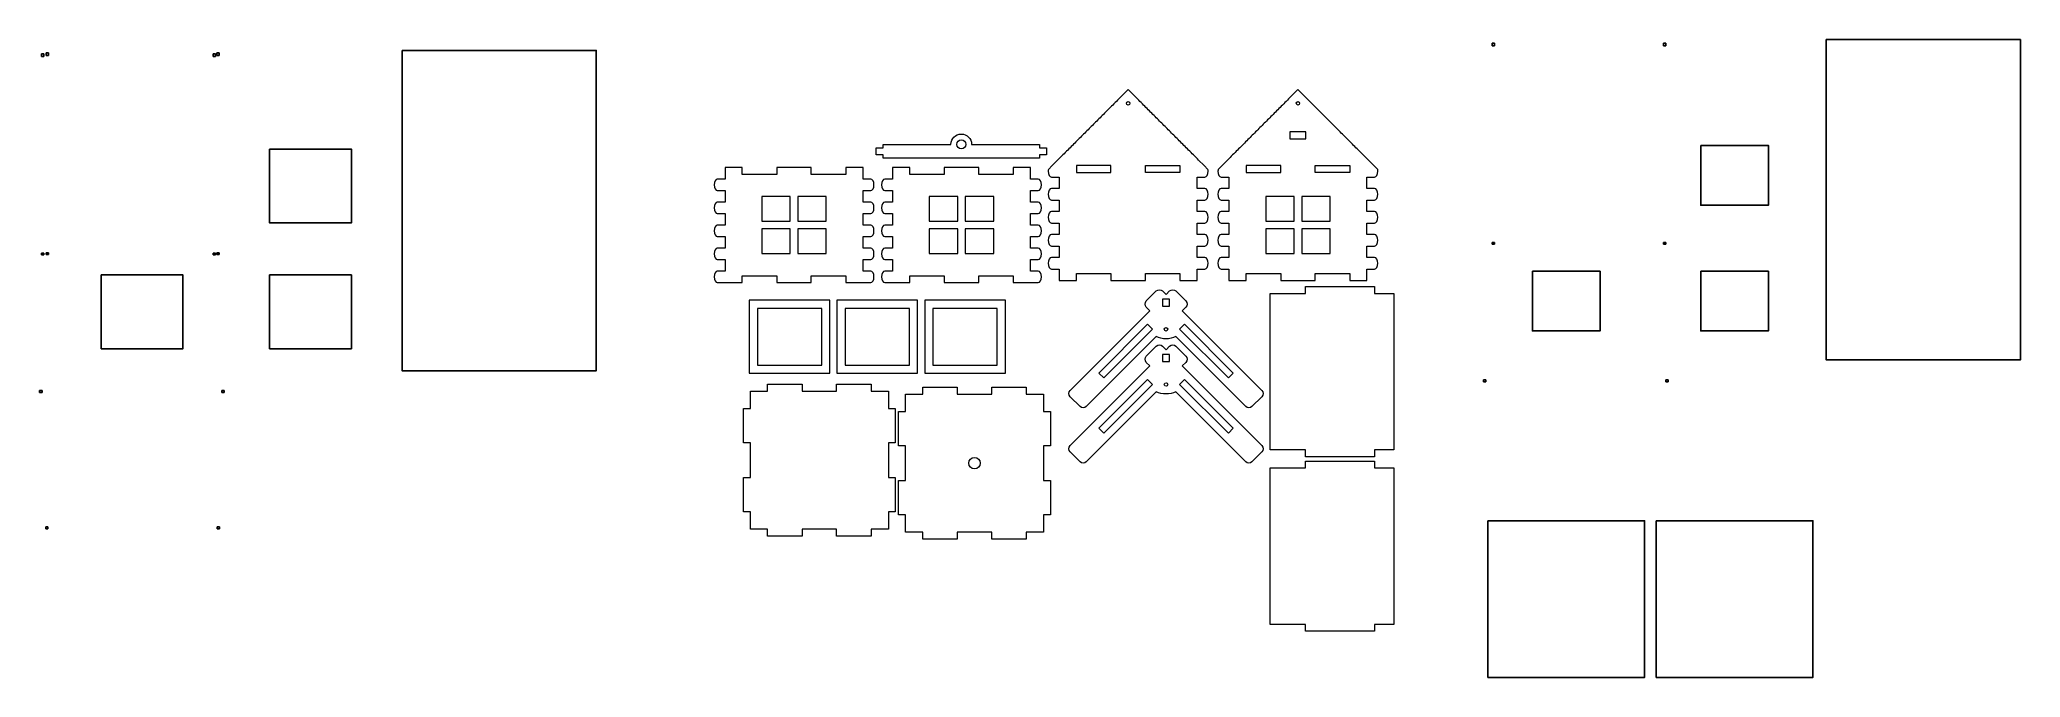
# Model space of a CAD drawing. Header units: centimetres. Extents: x -59 to 56, y -15 to 22.
import ezdxf

# ---------------------------------------------------------------- set-up
doc = ezdxf.new("R2010")
doc.units = ezdxf.units.CM
doc.header["$MEASUREMENT"] = 0
doc.header["$XCLIPFRAME"] = 0
doc.layers.add('layer 1', color=7, linetype='Continuous')
doc.layers.add('layer 2', color=7, linetype='Continuous', plot=False)
picture_1 = doc.add_image_def('image1.jpg', size_in_pixel=(515, 374))
picture_2 = doc.add_image_def('image2.jpg', size_in_pixel=(515, 374))
picture_3 = doc.add_image_def('image3.jpg', size_in_pixel=(515, 612))
picture_4 = doc.add_image_def('image4.jpg', size_in_pixel=(740, 534))
picture_5 = doc.add_image_def('image5.jpg', size_in_pixel=(740, 534))
picture_6 = doc.add_image_def('image6.jpg', size_in_pixel=(515, 612))
picture_7 = doc.add_image_def('image7.jpg', size_in_pixel=(686, 499))
picture_8 = doc.add_image_def('image8.jpg', size_in_pixel=(686, 499))
picture_9 = doc.add_image_def('image9.jpg', size_in_pixel=(686, 816))
picture_10 = doc.add_image_def('image10.jpg', size_in_pixel=(686, 816))
picture_11 = doc.add_image_def('image11.jpg', size_in_pixel=(490, 490))
picture_12 = doc.add_image_def('image12.jpg', size_in_pixel=(490, 490))
picture_13 = doc.add_image_def('image13.jpg', size_in_pixel=(740, 534))
picture_14 = doc.add_image_def('image14.jpg', size_in_pixel=(740, 534))
picture_15 = doc.add_image_def('image15.jpg', size_in_pixel=(515, 374))
picture_16 = doc.add_image_def('image16.jpg', size_in_pixel=(515, 374))
picture_17 = doc.add_image_def('image17.jpg', size_in_pixel=(515, 612))
picture_18 = doc.add_image_def('image18.jpg', size_in_pixel=(515, 612))

msp = doc.modelspace()

# ---------------------------------------------------------------- linework, layer by layer
at = {"layer": 'layer 1', "color": 242, "lineweight": 9}
for points, knots in [([(0.42152, 8.1524), (0.42152, 8.1524), (0.42152, 8.81907), (0.42152, 8.81907), (0.42152, 8.81907), (0.42152, 8.81907), (0.02152, 8.81907), (0.02152, 8.81907), (0.02152, 8.81907), (0.02152, 8.81907), (-0.02552, 8.81907), (-0.02552, 8.81907), (-0.02552, 8.81907), (-0.12843, 8.81907), (-0.21185, 8.96831), (-0.21185, 9.1524), (-0.21185, 9.1524), (-0.21185, 9.33649), (-0.12843, 9.48573), (-0.02552, 9.48573), (-0.02552, 9.48573), (-0.02552, 9.48573), (0.02152, 9.48573), (0.02152, 9.48573), (0.02152, 9.48573), (0.02152, 9.48573), (0.42152, 9.48573), (0.42152, 9.48573), (0.42152, 9.48573), (0.42152, 9.48573), (0.42152, 10.1524), (0.42152, 10.1524), (0.42152, 10.1524), (0.42152, 10.1524), (0.02152, 10.1524), (0.02152, 10.1524), (0.02152, 10.1524), (0.02152, 10.1524), (-0.02552, 10.1524), (-0.02552, 10.1524), (-0.02552, 10.1524), (-0.12843, 10.1524), (-0.21185, 10.30164), (-0.21185, 10.48573), (-0.21185, 10.48573), (-0.21185, 10.66983), (-0.12843, 10.81907), (-0.02552, 10.81907), (-0.02552, 10.81907), (-0.02552, 10.81907), (0.02152, 10.81907), (0.02152, 10.81907), (0.02152, 10.81907), (0.02152, 10.81907), (0.42152, 10.81907), (0.42152, 10.81907), (0.42152, 10.81907), (0.42152, 10.81907), (0.42152, 11.48573), (0.42152, 11.48573), (0.42152, 11.48573), (0.42152, 11.48573), (0.02152, 11.48573), (0.02152, 11.48573), (0.02152, 11.48573), (0.02152, 11.48573), (-0.02552, 11.48573), (-0.02552, 11.48573), (-0.02552, 11.48573), (-0.12843, 11.48573), (-0.21185, 11.63497), (-0.21185, 11.81907), (-0.21185, 11.81907), (-0.21185, 12.00316), (-0.12843, 12.1524), (-0.02552, 12.1524), (-0.02552, 12.1524), (-0.02552, 12.1524), (0.02152, 12.1524), (0.02152, 12.1524), (0.02152, 12.1524), (0.02152, 12.1524), (0.42152, 12.1524), (0.42152, 12.1524), (0.42152, 12.1524), (0.42152, 12.1524), (0.42152, 12.81907), (0.42152, 12.81907), (0.42152, 12.81907), (0.42152, 12.81907), (0.02152, 12.81907), (0.02152, 12.81907), (0.02152, 12.81907), (0.02152, 12.81907), (-0.02552, 12.81907), (-0.02552, 12.81907), (-0.02552, 12.81907), (-0.12843, 12.81907), (-0.21185, 12.96831), (-0.21185, 13.1524), (-0.21185, 13.1524), (-0.21185, 13.33649), (-0.12843, 13.48573), (-0.02552, 13.48573), (-0.02552, 13.48573), (-0.02552, 13.48573), (0.02152, 13.48573), (0.02152, 13.48573), (0.02152, 13.48573), (0.02152, 13.48573), (0.42152, 13.48573), (0.42152, 13.48573), (0.42152, 13.48573), (0.42152, 13.48573), (0.42152, 14.1524), (0.42152, 14.1524), (0.42152, 14.1524), (0.42152, 14.1524), (0.02152, 14.1524), (0.02152, 14.1524), (0.02152, 14.1524), (0.02152, 14.1524), (-0.02552, 14.1524), (-0.02552, 14.1524), (-0.02552, 14.1524), (-0.12843, 14.1524), (-0.21185, 14.30164), (-0.21185, 14.48573), (-0.21185, 14.48573), (-0.21185, 14.52445), (-0.20816, 14.56161), (-0.20137, 14.59617), (-0.20137, 14.59617), (-0.20137, 14.59617), (0.02152, 14.81907), (0.02152, 14.81907), (0.02152, 14.81907), (0.02152, 14.81907), (0.33444, 15.13199), (0.33444, 15.13199), (0.33444, 15.13199), (0.33444, 15.13199), (0.41021, 15.20776), (0.41021, 15.20776), (0.41021, 15.20776), (0.41021, 15.20776), (0.48508, 15.28263), (0.48508, 15.28263), (0.48508, 15.28263), (0.48508, 15.28263), (0.55907, 15.35661), (0.55907, 15.35661), (0.55907, 15.35661), (0.55907, 15.35661), (0.6322, 15.42975), (0.6322, 15.42975), (0.6322, 15.42975), (0.6322, 15.42975), (0.70452, 15.50207), (0.70452, 15.50207), (0.70452, 15.50207), (0.70452, 15.50207), (0.77607, 15.57361), (0.77607, 15.57361), (0.77607, 15.57361), (0.77607, 15.57361), (0.84687, 15.64441), (0.84687, 15.64441), (0.84687, 15.64441), (0.84687, 15.64441), (0.91695, 15.71449), (0.91695, 15.71449), (0.91695, 15.71449), (0.91695, 15.71449), (0.98636, 15.78391), (0.98636, 15.78391), (0.98636, 15.78391), (0.98636, 15.78391), (1.05512, 15.85267), (1.05512, 15.85267), (1.05512, 15.85267), (1.05512, 15.85267), (1.12328, 15.92083), (1.12328, 15.92083), (1.12328, 15.92083), (1.12328, 15.92083), (1.19087, 15.98841), (1.19087, 15.98841), (1.19087, 15.98841), (1.19087, 15.98841), (1.25791, 16.05545), (1.25791, 16.05545), (1.25791, 16.05545), (1.25791, 16.05545), (1.32444, 16.12199), (1.32444, 16.12199), (1.32444, 16.12199), (1.32444, 16.12199), (1.39049, 16.18804), (1.39049, 16.18804), (1.39049, 16.18804), (1.39049, 16.18804), (1.45611, 16.25365), (1.45611, 16.25365), (1.45611, 16.25365), (1.45611, 16.25365), (1.52132, 16.31887), (1.52132, 16.31887), (1.52132, 16.31887), (1.52132, 16.31887), (1.58616, 16.38371), (1.58616, 16.38371), (1.58616, 16.38371), (1.58616, 16.38371), (1.65067, 16.44821), (1.65067, 16.44821), (1.65067, 16.44821), (1.65067, 16.44821), (1.71485, 16.5124), (1.71485, 16.5124), (1.71485, 16.5124), (1.71485, 16.5124), (1.77879, 16.57633), (1.77879, 16.57633), (1.77879, 16.57633), (1.77879, 16.57633), (1.84247, 16.64001), (1.84247, 16.64001), (1.84247, 16.64001), (1.84247, 16.64001), (1.90596, 16.70351), (1.90596, 16.70351), (1.90596, 16.70351), (1.90596, 16.70351), (1.96927, 16.76681), (1.96927, 16.76681), (1.96927, 16.76681), (1.96927, 16.76681), (2.03245, 16.83), (2.03245, 16.83), (2.03245, 16.83), (2.03245, 16.83), (2.09553, 16.89308), (2.09553, 16.89308), (2.09553, 16.89308), (2.09553, 16.89308), (2.15853, 16.95608), (2.15853, 16.95608), (2.15853, 16.95608), (2.15853, 16.95608), (2.22152, 17.01907), (2.22152, 17.01907), (2.22152, 17.01907), (2.22152, 17.01907), (2.28449, 17.08204), (2.28449, 17.08204), (2.28449, 17.08204), (2.28449, 17.08204), (2.34751, 17.14505), (2.34751, 17.14505), (2.34751, 17.14505), (2.34751, 17.14505), (2.41059, 17.20813), (2.41059, 17.20813), (2.41059, 17.20813), (2.41059, 17.20813), (2.47376, 17.27131), (2.47376, 17.27131), (2.47376, 17.27131), (2.47376, 17.27131), (2.53708, 17.33463), (2.53708, 17.33463), (2.53708, 17.33463), (2.53708, 17.33463), (2.60056, 17.39811), (2.60056, 17.39811), (2.60056, 17.39811), (2.60056, 17.39811), (2.66425, 17.4618), (2.66425, 17.4618), (2.66425, 17.4618), (2.66425, 17.4618), (2.72817, 17.52572), (2.72817, 17.52572), (2.72817, 17.52572), (2.72817, 17.52572), (2.79237, 17.58992), (2.79237, 17.58992), (2.79237, 17.58992), (2.79237, 17.58992), (2.85687, 17.65441), (2.85687, 17.65441), (2.85687, 17.65441), (2.85687, 17.65441), (2.92171, 17.71925), (2.92171, 17.71925), (2.92171, 17.71925), (2.92171, 17.71925), (2.98692, 17.78447), (2.98692, 17.78447), (2.98692, 17.78447), (2.98692, 17.78447), (3.05253, 17.85008), (3.05253, 17.85008), (3.05253, 17.85008), (3.05253, 17.85008), (3.1186, 17.91615), (3.1186, 17.91615), (3.1186, 17.91615), (3.1186, 17.91615), (3.18513, 17.98268), (3.18513, 17.98268), (3.18513, 17.98268), (3.18513, 17.98268), (3.25217, 18.04972), (3.25217, 18.04972), (3.25217, 18.04972), (3.25217, 18.04972), (3.31975, 18.11729), (3.31975, 18.11729), (3.31975, 18.11729), (3.31975, 18.11729), (3.38791, 18.18545), (3.38791, 18.18545), (3.38791, 18.18545), (3.38791, 18.18545), (3.45668, 18.25423), (3.45668, 18.25423), (3.45668, 18.25423), (3.45668, 18.25423), (3.52608, 18.32363), (3.52608, 18.32363), (3.52608, 18.32363), (3.52608, 18.32363), (3.59617, 18.39372), (3.59617, 18.39372), (3.59617, 18.39372), (3.59617, 18.39372), (3.66697, 18.46452), (3.66697, 18.46452), (3.66697, 18.46452), (3.66697, 18.46452), (3.73852, 18.53607), (3.73852, 18.53607), (3.73852, 18.53607), (3.73852, 18.53607), (3.81084, 18.60839), (3.81084, 18.60839), (3.81084, 18.60839), (3.81084, 18.60839), (3.88397, 18.68152), (3.88397, 18.68152), (3.88397, 18.68152), (3.88397, 18.68152), (3.95796, 18.75551), (3.95796, 18.75551), (3.95796, 18.75551), (3.95796, 18.75551), (4.03281, 18.83036), (4.03281, 18.83036), (4.03281, 18.83036), (4.03281, 18.83036), (4.1086, 18.90615), (4.1086, 18.90615), (4.1086, 18.90615), (4.1086, 18.90615), (4.42152, 19.21907), (4.42152, 19.21907), (4.42152, 19.21907), (4.42152, 19.21907), (4.73444, 18.90615), (4.73444, 18.90615), (4.73444, 18.90615), (4.73444, 18.90615), (4.81023, 18.83036), (4.81023, 18.83036), (4.81023, 18.83036), (4.81023, 18.83036), (4.88508, 18.75551), (4.88508, 18.75551), (4.88508, 18.75551), (4.88508, 18.75551), (4.95907, 18.68152), (4.95907, 18.68152), (4.95907, 18.68152), (4.95907, 18.68152), (5.0322, 18.60839), (5.0322, 18.60839), (5.0322, 18.60839), (5.0322, 18.60839), (5.10452, 18.53607), (5.10452, 18.53607), (5.10452, 18.53607), (5.10452, 18.53607), (5.17607, 18.46452), (5.17607, 18.46452), (5.17607, 18.46452), (5.17607, 18.46452), (5.24687, 18.39372), (5.24687, 18.39372), (5.24687, 18.39372), (5.24687, 18.39372), (5.31696, 18.32363), (5.31696, 18.32363), (5.31696, 18.32363), (5.31696, 18.32363), (5.38636, 18.25423), (5.38636, 18.25423), (5.38636, 18.25423), (5.38636, 18.25423), (5.45513, 18.18545), (5.45513, 18.18545), (5.45513, 18.18545), (5.45513, 18.18545), (5.52329, 18.11729), (5.52329, 18.11729), (5.52329, 18.11729), (5.52329, 18.11729), (5.59087, 18.04972), (5.59087, 18.04972), (5.59087, 18.04972), (5.59087, 18.04972), (5.65791, 17.98268), (5.65791, 17.98268), (5.65791, 17.98268), (5.65791, 17.98268), (5.72444, 17.91615), (5.72444, 17.91615), (5.72444, 17.91615), (5.72444, 17.91615), (5.79051, 17.85008), (5.79051, 17.85008), (5.79051, 17.85008), (5.79051, 17.85008), (5.85612, 17.78447), (5.85612, 17.78447), (5.85612, 17.78447), (5.85612, 17.78447), (5.92133, 17.71925), (5.92133, 17.71925), (5.92133, 17.71925), (5.92133, 17.71925), (5.98617, 17.65441), (5.98617, 17.65441), (5.98617, 17.65441), (5.98617, 17.65441), (6.05067, 17.58992), (6.05067, 17.58992), (6.05067, 17.58992), (6.05067, 17.58992), (6.11487, 17.52572), (6.11487, 17.52572), (6.11487, 17.52572), (6.11487, 17.52572), (6.17879, 17.4618), (6.17879, 17.4618), (6.17879, 17.4618), (6.17879, 17.4618), (6.24248, 17.39811), (6.24248, 17.39811), (6.24248, 17.39811), (6.24248, 17.39811), (6.30596, 17.33463), (6.30596, 17.33463), (6.30596, 17.33463), (6.30596, 17.33463), (6.36928, 17.27131), (6.36928, 17.27131), (6.36928, 17.27131), (6.36928, 17.27131), (6.43245, 17.20813), (6.43245, 17.20813), (6.43245, 17.20813), (6.43245, 17.20813), (6.49553, 17.14505), (6.49553, 17.14505), (6.49553, 17.14505), (6.49553, 17.14505), (6.55855, 17.08204), (6.55855, 17.08204), (6.55855, 17.08204), (6.55855, 17.08204), (6.62152, 17.01907), (6.62152, 17.01907), (6.62152, 17.01907), (6.62152, 17.01907), (6.68451, 16.95608), (6.68451, 16.95608), (6.68451, 16.95608), (6.68451, 16.95608), (6.74751, 16.89308), (6.74751, 16.89308), (6.74751, 16.89308), (6.74751, 16.89308), (6.81059, 16.83), (6.81059, 16.83), (6.81059, 16.83), (6.81059, 16.83), (6.87377, 16.76681), (6.87377, 16.76681), (6.87377, 16.76681), (6.87377, 16.76681), (6.93708, 16.70351), (6.93708, 16.70351), (6.93708, 16.70351), (6.93708, 16.70351), (7.00057, 16.64001), (7.00057, 16.64001), (7.00057, 16.64001), (7.00057, 16.64001), (7.06425, 16.57633), (7.06425, 16.57633), (7.06425, 16.57633), (7.06425, 16.57633), (7.12819, 16.5124), (7.12819, 16.5124), (7.12819, 16.5124), (7.12819, 16.5124), (7.19237, 16.44821), (7.19237, 16.44821), (7.19237, 16.44821), (7.19237, 16.44821), (7.25688, 16.38371), (7.25688, 16.38371), (7.25688, 16.38371), (7.25688, 16.38371), (7.32172, 16.31887), (7.32172, 16.31887), (7.32172, 16.31887), (7.32172, 16.31887), (7.38693, 16.25365), (7.38693, 16.25365), (7.38693, 16.25365), (7.38693, 16.25365), (7.45255, 16.18804), (7.45255, 16.18804), (7.45255, 16.18804), (7.45255, 16.18804), (7.5186, 16.12199), (7.5186, 16.12199), (7.5186, 16.12199), (7.5186, 16.12199), (7.58513, 16.05545), (7.58513, 16.05545), (7.58513, 16.05545), (7.58513, 16.05545), (7.65217, 15.98841), (7.65217, 15.98841), (7.65217, 15.98841), (7.65217, 15.98841), (7.71976, 15.92083), (7.71976, 15.92083), (7.71976, 15.92083), (7.71976, 15.92083), (7.78792, 15.85267), (7.78792, 15.85267), (7.78792, 15.85267), (7.78792, 15.85267), (7.85668, 15.78391), (7.85668, 15.78391), (7.85668, 15.78391), (7.85668, 15.78391), (7.92609, 15.71449), (7.92609, 15.71449), (7.92609, 15.71449), (7.92609, 15.71449), (7.99617, 15.64441), (7.99617, 15.64441), (7.99617, 15.64441), (7.99617, 15.64441), (8.06697, 15.57361), (8.06697, 15.57361), (8.06697, 15.57361), (8.06697, 15.57361), (8.13852, 15.50207), (8.13852, 15.50207), (8.13852, 15.50207), (8.13852, 15.50207), (8.21084, 15.42975), (8.21084, 15.42975), (8.21084, 15.42975), (8.21084, 15.42975), (8.28397, 15.35661), (8.28397, 15.35661), (8.28397, 15.35661), (8.28397, 15.35661), (8.35796, 15.28263), (8.35796, 15.28263), (8.35796, 15.28263), (8.35796, 15.28263), (8.43283, 15.20776), (8.43283, 15.20776), (8.43283, 15.20776), (8.43283, 15.20776), (8.5086, 15.13199), (8.5086, 15.13199), (8.5086, 15.13199), (8.5086, 15.13199), (8.82152, 14.81907), (8.82152, 14.81907), (8.82152, 14.81907), (8.82152, 14.81907), (9.04441, 14.59617), (9.04441, 14.59617), (9.04441, 14.59617), (9.0512, 14.56161), (9.05489, 14.52445), (9.05489, 14.48573), (9.05489, 14.48573), (9.05489, 14.30164), (8.97147, 14.1524), (8.86856, 14.1524), (8.86856, 14.1524), (8.86856, 14.1524), (8.82152, 14.1524), (8.82152, 14.1524), (8.82152, 14.1524), (8.82152, 14.1524), (8.42152, 14.1524), (8.42152, 14.1524), (8.42152, 14.1524), (8.42152, 14.1524), (8.42152, 13.48573), (8.42152, 13.48573), (8.42152, 13.48573), (8.42152, 13.48573), (8.82152, 13.48573), (8.82152, 13.48573), (8.82152, 13.48573), (8.82152, 13.48573), (8.86856, 13.48573), (8.86856, 13.48573), (8.86856, 13.48573), (8.97147, 13.48573), (9.05489, 13.33649), (9.05489, 13.1524), (9.05489, 13.1524), (9.05489, 12.96831), (8.97147, 12.81907), (8.86856, 12.81907), (8.86856, 12.81907), (8.86856, 12.81907), (8.82152, 12.81907), (8.82152, 12.81907), (8.82152, 12.81907), (8.82152, 12.81907), (8.42152, 12.81907), (8.42152, 12.81907), (8.42152, 12.81907), (8.42152, 12.81907), (8.42152, 12.1524), (8.42152, 12.1524), (8.42152, 12.1524), (8.42152, 12.1524), (8.82152, 12.1524), (8.82152, 12.1524), (8.82152, 12.1524), (8.82152, 12.1524), (8.86856, 12.1524), (8.86856, 12.1524), (8.86856, 12.1524), (8.97147, 12.1524), (9.05489, 12.00316), (9.05489, 11.81907), (9.05489, 11.81907), (9.05489, 11.63497), (8.97147, 11.48573), (8.86856, 11.48573), (8.86856, 11.48573), (8.86856, 11.48573), (8.82152, 11.48573), (8.82152, 11.48573), (8.82152, 11.48573), (8.82152, 11.48573), (8.42152, 11.48573), (8.42152, 11.48573), (8.42152, 11.48573), (8.42152, 11.48573), (8.42152, 10.81907), (8.42152, 10.81907), (8.42152, 10.81907), (8.42152, 10.81907), (8.82152, 10.81907), (8.82152, 10.81907), (8.82152, 10.81907), (8.82152, 10.81907), (8.86856, 10.81907), (8.86856, 10.81907), (8.86856, 10.81907), (8.97147, 10.81907), (9.05489, 10.66983), (9.05489, 10.48573), (9.05489, 10.48573), (9.05489, 10.30164), (8.97147, 10.1524), (8.86856, 10.1524), (8.86856, 10.1524), (8.86856, 10.1524), (8.82152, 10.1524), (8.82152, 10.1524), (8.82152, 10.1524), (8.82152, 10.1524), (8.42152, 10.1524), (8.42152, 10.1524), (8.42152, 10.1524), (8.42152, 10.1524), (8.42152, 9.48573), (8.42152, 9.48573), (8.42152, 9.48573), (8.42152, 9.48573), (8.82152, 9.48573), (8.82152, 9.48573), (8.82152, 9.48573), (8.82152, 9.48573), (8.86856, 9.48573), (8.86856, 9.48573), (8.86856, 9.48573), (8.97147, 9.48573), (9.05489, 9.33649), (9.05489, 9.1524), (9.05489, 9.1524), (9.05489, 8.96831), (8.97147, 8.81907), (8.86856, 8.81907), (8.86856, 8.81907), (8.86856, 8.81907), (8.82152, 8.81907), (8.82152, 8.81907), (8.82152, 8.81907), (8.82152, 8.81907), (8.42152, 8.81907), (8.42152, 8.81907), (8.42152, 8.81907), (8.42152, 8.81907), (8.42152, 8.1524), (8.42152, 8.1524), (8.42152, 8.1524), (8.08819, 8.1524), (7.75485, 8.1524), (7.42152, 8.1524), (7.42152, 8.1524), (7.42152, 8.1524), (7.42152, 8.5524), (7.42152, 8.5524), (7.42152, 8.5524), (7.42152, 8.5524), (5.42152, 8.5524), (5.42152, 8.5524), (5.42152, 8.5524), (5.42152, 8.5524), (5.42152, 8.1524), (5.42152, 8.1524), (5.42152, 8.1524), (5.42152, 8.1524), (5.41641, 8.1524), (5.41641, 8.1524), (5.41641, 8.1524), (4.75315, 8.1524), (4.08989, 8.1524), (3.42663, 8.1524), (3.42663, 8.1524), (3.42663, 8.1524), (3.42152, 8.1524), (3.42152, 8.1524), (3.42152, 8.1524), (3.42152, 8.1524), (3.42152, 8.5524), (3.42152, 8.5524), (3.42152, 8.5524), (3.42152, 8.5524), (1.42152, 8.5524), (1.42152, 8.5524), (1.42152, 8.5524), (1.42152, 8.5524), (1.42152, 8.1524), (1.42152, 8.1524), (1.42152, 8.1524), (1.08819, 8.1524), (0.75485, 8.1524), (0.42152, 8.1524)], [0, 0, 0, 0, 0.005102041, 0.005102041, 0.005102041, 0.005102041, 0.010204082, 0.010204082, 0.010204082, 0.010204082, 0.015306122, 0.015306122, 0.015306122, 0.015306122, 0.020408163, 0.020408163, 0.020408163, 0.020408163, 0.025510204, 0.025510204, 0.025510204, 0.025510204, 0.030612245, 0.030612245, 0.030612245, 0.030612245, 0.035714286, 0.035714286, 0.035714286, 0.035714286, 0.040816327, 0.040816327, 0.040816327, 0.040816327, 0.045918367, 0.045918367, 0.045918367, 0.045918367, 0.051020408, 0.051020408, 0.051020408, 0.051020408, 0.056122449, 0.056122449, 0.056122449, 0.056122449, 0.06122449, 0.06122449, 0.06122449, 0.06122449, 0.066326531, 0.066326531, 0.066326531, 0.066326531, 0.071428571, 0.071428571, 0.071428571, 0.071428571, 0.076530612, 0.076530612, 0.076530612, 0.076530612, 0.081632653, 0.081632653, 0.081632653, 0.081632653, 0.086734694, 0.086734694, 0.086734694, 0.086734694, 0.091836735, 0.091836735, 0.091836735, 0.091836735, 0.096938776, 0.096938776, 0.096938776, 0.096938776, 0.102040816, 0.102040816, 0.102040816, 0.102040816, 0.107142857, 0.107142857, 0.107142857, 0.107142857, 0.112244898, 0.112244898, 0.112244898, 0.112244898, 0.117346939, 0.117346939, 0.117346939, 0.117346939, 0.12244898, 0.12244898, 0.12244898, 0.12244898, 0.12755102, 0.12755102, 0.12755102, 0.12755102, 0.132653061, 0.132653061, 0.132653061, 0.132653061, 0.137755102, 0.137755102, 0.137755102, 0.137755102, 0.142857143, 0.142857143, 0.142857143, 0.142857143, 0.147959184, 0.147959184, 0.147959184, 0.147959184, 0.153061224, 0.153061224, 0.153061224, 0.153061224, 0.158163265, 0.158163265, 0.158163265, 0.158163265, 0.163265306, 0.163265306, 0.163265306, 0.163265306, 0.168367347, 0.168367347, 0.168367347, 0.168367347, 0.173469388, 0.173469388, 0.173469388, 0.173469388, 0.178571429, 0.178571429, 0.178571429, 0.178571429, 0.183673469, 0.183673469, 0.183673469, 0.183673469, 0.18877551, 0.18877551, 0.18877551, 0.18877551, 0.193877551, 0.193877551, 0.193877551, 0.193877551, 0.198979592, 0.198979592, 0.198979592, 0.198979592, 0.204081633, 0.204081633, 0.204081633, 0.204081633, 0.209183673, 0.209183673, 0.209183673, 0.209183673, 0.214285714, 0.214285714, 0.214285714, 0.214285714, 0.219387755, 0.219387755, 0.219387755, 0.219387755, 0.224489796, 0.224489796, 0.224489796, 0.224489796, 0.229591837, 0.229591837, 0.229591837, 0.229591837, 0.234693878, 0.234693878, 0.234693878, 0.234693878, 0.239795918, 0.239795918, 0.239795918, 0.239795918, 0.244897959, 0.244897959, 0.244897959, 0.244897959, 0.25, 0.25, 0.25, 0.25, 0.255102041, 0.255102041, 0.255102041, 0.255102041, 0.260204082, 0.260204082, 0.260204082, 0.260204082, 0.265306122, 0.265306122, 0.265306122, 0.265306122, 0.270408163, 0.270408163, 0.270408163, 0.270408163, 0.275510204, 0.275510204, 0.275510204, 0.275510204, 0.280612245, 0.280612245, 0.280612245, 0.280612245, 0.285714286, 0.285714286, 0.285714286, 0.285714286, 0.290816327, 0.290816327, 0.290816327, 0.290816327, 0.295918367, 0.295918367, 0.295918367, 0.295918367, 0.301020408, 0.301020408, 0.301020408, 0.301020408, 0.306122449, 0.306122449, 0.306122449, 0.306122449, 0.31122449, 0.31122449, 0.31122449, 0.31122449, 0.316326531, 0.316326531, 0.316326531, 0.316326531, 0.321428571, 0.321428571, 0.321428571, 0.321428571, 0.326530612, 0.326530612, 0.326530612, 0.326530612, 0.331632653, 0.331632653, 0.331632653, 0.331632653, 0.336734694, 0.336734694, 0.336734694, 0.336734694, 0.341836735, 0.341836735, 0.341836735, 0.341836735, 0.346938776, 0.346938776, 0.346938776, 0.346938776, 0.352040816, 0.352040816, 0.352040816, 0.352040816, 0.357142857, 0.357142857, 0.357142857, 0.357142857, 0.362244898, 0.362244898, 0.362244898, 0.362244898, 0.367346939, 0.367346939, 0.367346939, 0.367346939, 0.37244898, 0.37244898, 0.37244898, 0.37244898, 0.37755102, 0.37755102, 0.37755102, 0.37755102, 0.382653061, 0.382653061, 0.382653061, 0.382653061, 0.387755102, 0.387755102, 0.387755102, 0.387755102, 0.392857143, 0.392857143, 0.392857143, 0.392857143, 0.397959184, 0.397959184, 0.397959184, 0.397959184, 0.403061224, 0.403061224, 0.403061224, 0.403061224, 0.408163265, 0.408163265, 0.408163265, 0.408163265, 0.413265306, 0.413265306, 0.413265306, 0.413265306, 0.418367347, 0.418367347, 0.418367347, 0.418367347, 0.423469388, 0.423469388, 0.423469388, 0.423469388, 0.428571429, 0.428571429, 0.428571429, 0.428571429, 0.433673469, 0.433673469, 0.433673469, 0.433673469, 0.43877551, 0.43877551, 0.43877551, 0.43877551, 0.443877551, 0.443877551, 0.443877551, 0.443877551, 0.448979592, 0.448979592, 0.448979592, 0.448979592, 0.454081633, 0.454081633, 0.454081633, 0.454081633, 0.459183673, 0.459183673, 0.459183673, 0.459183673, 0.464285714, 0.464285714, 0.464285714, 0.464285714, 0.469387755, 0.469387755, 0.469387755, 0.469387755, 0.474489796, 0.474489796, 0.474489796, 0.474489796, 0.479591837, 0.479591837, 0.479591837, 0.479591837, 0.484693878, 0.484693878, 0.484693878, 0.484693878, 0.489795918, 0.489795918, 0.489795918, 0.489795918, 0.494897959, 0.494897959, 0.494897959, 0.494897959, 0.5, 0.5, 0.5, 0.5, 0.505102041, 0.505102041, 0.505102041, 0.505102041, 0.510204082, 0.510204082, 0.510204082, 0.510204082, 0.515306122, 0.515306122, 0.515306122, 0.515306122, 0.520408163, 0.520408163, 0.520408163, 0.520408163, 0.525510204, 0.525510204, 0.525510204, 0.525510204, 0.530612245, 0.530612245, 0.530612245, 0.530612245, 0.535714286, 0.535714286, 0.535714286, 0.535714286, 0.540816327, 0.540816327, 0.540816327, 0.540816327, 0.545918367, 0.545918367, 0.545918367, 0.545918367, 0.551020408, 0.551020408, 0.551020408, 0.551020408, 0.556122449, 0.556122449, 0.556122449, 0.556122449, 0.56122449, 0.56122449, 0.56122449, 0.56122449, 0.566326531, 0.566326531, 0.566326531, 0.566326531, 0.571428571, 0.571428571, 0.571428571, 0.571428571, 0.576530612, 0.576530612, 0.576530612, 0.576530612, 0.581632653, 0.581632653, 0.581632653, 0.581632653, 0.586734694, 0.586734694, 0.586734694, 0.586734694, 0.591836735, 0.591836735, 0.591836735, 0.591836735, 0.596938776, 0.596938776, 0.596938776, 0.596938776, 0.602040816, 0.602040816, 0.602040816, 0.602040816, 0.607142857, 0.607142857, 0.607142857, 0.607142857, 0.612244898, 0.612244898, 0.612244898, 0.612244898, 0.617346939, 0.617346939, 0.617346939, 0.617346939, 0.62244898, 0.62244898, 0.62244898, 0.62244898, 0.62755102, 0.62755102, 0.62755102, 0.62755102, 0.632653061, 0.632653061, 0.632653061, 0.632653061, 0.637755102, 0.637755102, 0.637755102, 0.637755102, 0.642857143, 0.642857143, 0.642857143, 0.642857143, 0.647959184, 0.647959184, 0.647959184, 0.647959184, 0.653061224, 0.653061224, 0.653061224, 0.653061224, 0.658163265, 0.658163265, 0.658163265, 0.658163265, 0.663265306, 0.663265306, 0.663265306, 0.663265306, 0.668367347, 0.668367347, 0.668367347, 0.668367347, 0.673469388, 0.673469388, 0.673469388, 0.673469388, 0.678571429, 0.678571429, 0.678571429, 0.678571429, 0.683673469, 0.683673469, 0.683673469, 0.683673469, 0.68877551, 0.68877551, 0.68877551, 0.68877551, 0.693877551, 0.693877551, 0.693877551, 0.693877551, 0.698979592, 0.698979592, 0.698979592, 0.698979592, 0.704081633, 0.704081633, 0.704081633, 0.704081633, 0.709183673, 0.709183673, 0.709183673, 0.709183673, 0.714285714, 0.714285714, 0.714285714, 0.714285714, 0.719387755, 0.719387755, 0.719387755, 0.719387755, 0.724489796, 0.724489796, 0.724489796, 0.724489796, 0.729591837, 0.729591837, 0.729591837, 0.729591837, 0.734693878, 0.734693878, 0.734693878, 0.734693878, 0.739795918, 0.739795918, 0.739795918, 0.739795918, 0.744897959, 0.744897959, 0.744897959, 0.744897959, 0.75, 0.75, 0.75, 0.75, 0.755102041, 0.755102041, 0.755102041, 0.755102041, 0.760204082, 0.760204082, 0.760204082, 0.760204082, 0.765306122, 0.765306122, 0.765306122, 0.765306122, 0.770408163, 0.770408163, 0.770408163, 0.770408163, 0.775510204, 0.775510204, 0.775510204, 0.775510204, 0.780612245, 0.780612245, 0.780612245, 0.780612245, 0.785714286, 0.785714286, 0.785714286, 0.785714286, 0.790816327, 0.790816327, 0.790816327, 0.790816327, 0.795918367, 0.795918367, 0.795918367, 0.795918367, 0.801020408, 0.801020408, 0.801020408, 0.801020408, 0.806122449, 0.806122449, 0.806122449, 0.806122449, 0.81122449, 0.81122449, 0.81122449, 0.81122449, 0.816326531, 0.816326531, 0.816326531, 0.816326531, 0.821428571, 0.821428571, 0.821428571, 0.821428571, 0.826530612, 0.826530612, 0.826530612, 0.826530612, 0.831632653, 0.831632653, 0.831632653, 0.831632653, 0.836734694, 0.836734694, 0.836734694, 0.836734694, 0.841836735, 0.841836735, 0.841836735, 0.841836735, 0.846938776, 0.846938776, 0.846938776, 0.846938776, 0.852040816, 0.852040816, 0.852040816, 0.852040816, 0.857142857, 0.857142857, 0.857142857, 0.857142857, 0.862244898, 0.862244898, 0.862244898, 0.862244898, 0.867346939, 0.867346939, 0.867346939, 0.867346939, 0.87244898, 0.87244898, 0.87244898, 0.87244898, 0.87755102, 0.87755102, 0.87755102, 0.87755102, 0.882653061, 0.882653061, 0.882653061, 0.882653061, 0.887755102, 0.887755102, 0.887755102, 0.887755102, 0.892857143, 0.892857143, 0.892857143, 0.892857143, 0.897959184, 0.897959184, 0.897959184, 0.897959184, 0.903061224, 0.903061224, 0.903061224, 0.903061224, 0.908163265, 0.908163265, 0.908163265, 0.908163265, 0.913265306, 0.913265306, 0.913265306, 0.913265306, 0.918367347, 0.918367347, 0.918367347, 0.918367347, 0.923469388, 0.923469388, 0.923469388, 0.923469388, 0.928571429, 0.928571429, 0.928571429, 0.928571429, 0.933673469, 0.933673469, 0.933673469, 0.933673469, 0.93877551, 0.93877551, 0.93877551, 0.93877551, 0.943877551, 0.943877551, 0.943877551, 0.943877551, 0.948979592, 0.948979592, 0.948979592, 0.948979592, 0.954081633, 0.954081633, 0.954081633, 0.954081633, 0.959183673, 0.959183673, 0.959183673, 0.959183673, 0.964285714, 0.964285714, 0.964285714, 0.964285714, 0.969387755, 0.969387755, 0.969387755, 0.969387755, 0.974489796, 0.974489796, 0.974489796, 0.974489796, 0.979591837, 0.979591837, 0.979591837, 0.979591837, 0.984693878, 0.984693878, 0.984693878, 0.984693878, 0.989795918, 0.989795918, 0.989795918, 0.989795918, 1, 1, 1, 1]), ([(4.42152, 18.52409), (4.42152, 18.52409), (4.42151, 18.52409), (4.42151, 18.52409), (4.42151, 18.52409), (4.36628, 18.52409), (4.32151, 18.47933), (4.32151, 18.42409), (4.32151, 18.42409), (4.32151, 18.36887), (4.36628, 18.32409), (4.42151, 18.32409), (4.42151, 18.32409), (4.42151, 18.32409), (4.42152, 18.32409), (4.42152, 18.32409), (4.42152, 18.32409), (4.42152, 18.32409), (4.42153, 18.32409), (4.42153, 18.32409), (4.42153, 18.32409), (4.47676, 18.32409), (4.52153, 18.36887), (4.52153, 18.42409), (4.52153, 18.42409), (4.52153, 18.47933), (4.47676, 18.52409), (4.42153, 18.52409), (4.42153, 18.52409), (4.42153, 18.52409), (4.42152, 18.52409), (4.42152, 18.52409)], [0, 0, 0, 0, 0.111111111, 0.111111111, 0.111111111, 0.111111111, 0.222222222, 0.222222222, 0.222222222, 0.222222222, 0.333333333, 0.333333333, 0.333333333, 0.333333333, 0.444444444, 0.444444444, 0.444444444, 0.444444444, 0.555555556, 0.555555556, 0.555555556, 0.555555556, 0.666666667, 0.666666667, 0.666666667, 0.666666667, 0.777777778, 0.777777778, 0.777777778, 0.777777778, 1, 1, 1, 1]), ([(10.26333, 8.1524), (10.26333, 8.1524), (10.26333, 8.81907), (10.26333, 8.81907), (10.26333, 8.81907), (10.26333, 8.81907), (9.86333, 8.81907), (9.86333, 8.81907), (9.86333, 8.81907), (9.86333, 8.81907), (9.81629, 8.81907), (9.81629, 8.81907), (9.81629, 8.81907), (9.71339, 8.81907), (9.62996, 8.96831), (9.62996, 9.1524), (9.62996, 9.1524), (9.62996, 9.33649), (9.71339, 9.48573), (9.81629, 9.48573), (9.81629, 9.48573), (9.81629, 9.48573), (9.86333, 9.48573), (9.86333, 9.48573), (9.86333, 9.48573), (9.86333, 9.48573), (10.26333, 9.48573), (10.26333, 9.48573), (10.26333, 9.48573), (10.26333, 9.48573), (10.26333, 10.1524), (10.26333, 10.1524), (10.26333, 10.1524), (10.26333, 10.1524), (9.86333, 10.1524), (9.86333, 10.1524), (9.86333, 10.1524), (9.86333, 10.1524), (9.81629, 10.1524), (9.81629, 10.1524), (9.81629, 10.1524), (9.71339, 10.1524), (9.62996, 10.30164), (9.62996, 10.48573), (9.62996, 10.48573), (9.62996, 10.66983), (9.71339, 10.81907), (9.81629, 10.81907), (9.81629, 10.81907), (9.81629, 10.81907), (9.86333, 10.81907), (9.86333, 10.81907), (9.86333, 10.81907), (9.86333, 10.81907), (10.26333, 10.81907), (10.26333, 10.81907), (10.26333, 10.81907), (10.26333, 10.81907), (10.26333, 11.48573), (10.26333, 11.48573), (10.26333, 11.48573), (10.26333, 11.48573), (9.86333, 11.48573), (9.86333, 11.48573), (9.86333, 11.48573), (9.86333, 11.48573), (9.81629, 11.48573), (9.81629, 11.48573), (9.81629, 11.48573), (9.71339, 11.48573), (9.62996, 11.63497), (9.62996, 11.81907), (9.62996, 11.81907), (9.62996, 12.00316), (9.71339, 12.1524), (9.81629, 12.1524), (9.81629, 12.1524), (9.81629, 12.1524), (9.86333, 12.1524), (9.86333, 12.1524), (9.86333, 12.1524), (9.86333, 12.1524), (10.26333, 12.1524), (10.26333, 12.1524), (10.26333, 12.1524), (10.26333, 12.1524), (10.26333, 12.81907), (10.26333, 12.81907), (10.26333, 12.81907), (10.26333, 12.81907), (9.86333, 12.81907), (9.86333, 12.81907), (9.86333, 12.81907), (9.86333, 12.81907), (9.81629, 12.81907), (9.81629, 12.81907), (9.81629, 12.81907), (9.71339, 12.81907), (9.62996, 12.96831), (9.62996, 13.1524), (9.62996, 13.1524), (9.62996, 13.33649), (9.71339, 13.48573), (9.81629, 13.48573), (9.81629, 13.48573), (9.81629, 13.48573), (9.86333, 13.48573), (9.86333, 13.48573), (9.86333, 13.48573), (9.86333, 13.48573), (10.26333, 13.48573), (10.26333, 13.48573), (10.26333, 13.48573), (10.26333, 13.48573), (10.26333, 14.1524), (10.26333, 14.1524), (10.26333, 14.1524), (10.26333, 14.1524), (9.86333, 14.1524), (9.86333, 14.1524), (9.86333, 14.1524), (9.86333, 14.1524), (9.81629, 14.1524), (9.81629, 14.1524), (9.81629, 14.1524), (9.71339, 14.1524), (9.62996, 14.30164), (9.62996, 14.48573), (9.62996, 14.48573), (9.62996, 14.52445), (9.63365, 14.56161), (9.64044, 14.59617), (9.64044, 14.59617), (9.64044, 14.59617), (9.86333, 14.81907), (9.86333, 14.81907), (9.86333, 14.81907), (9.86333, 14.81907), (10.17625, 15.13199), (10.17625, 15.13199), (10.17625, 15.13199), (10.17625, 15.13199), (10.25203, 15.20776), (10.25203, 15.20776), (10.25203, 15.20776), (10.25203, 15.20776), (10.32689, 15.28263), (10.32689, 15.28263), (10.32689, 15.28263), (10.32689, 15.28263), (10.40088, 15.35661), (10.40088, 15.35661), (10.40088, 15.35661), (10.40088, 15.35661), (10.47401, 15.42975), (10.47401, 15.42975), (10.47401, 15.42975), (10.47401, 15.42975), (10.54633, 15.50207), (10.54633, 15.50207), (10.54633, 15.50207), (10.54633, 15.50207), (10.61788, 15.57361), (10.61788, 15.57361), (10.61788, 15.57361), (10.61788, 15.57361), (10.68868, 15.64441), (10.68868, 15.64441), (10.68868, 15.64441), (10.68868, 15.64441), (10.75876, 15.71449), (10.75876, 15.71449), (10.75876, 15.71449), (10.75876, 15.71449), (10.82817, 15.78391), (10.82817, 15.78391), (10.82817, 15.78391), (10.82817, 15.78391), (10.89693, 15.85267), (10.89693, 15.85267), (10.89693, 15.85267), (10.89693, 15.85267), (10.96509, 15.92083), (10.96509, 15.92083), (10.96509, 15.92083), (10.96509, 15.92083), (11.03268, 15.98841), (11.03268, 15.98841), (11.03268, 15.98841), (11.03268, 15.98841), (11.09972, 16.05545), (11.09972, 16.05545), (11.09972, 16.05545), (11.09972, 16.05545), (11.16625, 16.12199), (11.16625, 16.12199), (11.16625, 16.12199), (11.16625, 16.12199), (11.23231, 16.18804), (11.23231, 16.18804), (11.23231, 16.18804), (11.23231, 16.18804), (11.29792, 16.25365), (11.29792, 16.25365), (11.29792, 16.25365), (11.29792, 16.25365), (11.36313, 16.31887), (11.36313, 16.31887), (11.36313, 16.31887), (11.36313, 16.31887), (11.42797, 16.38371), (11.42797, 16.38371), (11.42797, 16.38371), (11.42797, 16.38371), (11.49248, 16.44821), (11.49248, 16.44821), (11.49248, 16.44821), (11.49248, 16.44821), (11.55667, 16.5124), (11.55667, 16.5124), (11.55667, 16.5124), (11.55667, 16.5124), (11.6206, 16.57633), (11.6206, 16.57633), (11.6206, 16.57633), (11.6206, 16.57633), (11.68428, 16.64001), (11.68428, 16.64001), (11.68428, 16.64001), (11.68428, 16.64001), (11.74777, 16.70351), (11.74777, 16.70351), (11.74777, 16.70351), (11.74777, 16.70351), (11.81108, 16.76681), (11.81108, 16.76681), (11.81108, 16.76681), (11.81108, 16.76681), (11.87427, 16.83), (11.87427, 16.83), (11.87427, 16.83), (11.87427, 16.83), (11.93735, 16.89308), (11.93735, 16.89308), (11.93735, 16.89308), (11.93735, 16.89308), (12.00035, 16.95608), (12.00035, 16.95608), (12.00035, 16.95608), (12.00035, 16.95608), (12.06333, 17.01907), (12.06333, 17.01907), (12.06333, 17.01907), (12.06333, 17.01907), (12.12631, 17.08204), (12.12631, 17.08204), (12.12631, 17.08204), (12.12631, 17.08204), (12.18932, 17.14505), (12.18932, 17.14505), (12.18932, 17.14505), (12.18932, 17.14505), (12.2524, 17.20813), (12.2524, 17.20813), (12.2524, 17.20813), (12.2524, 17.20813), (12.31557, 17.27131), (12.31557, 17.27131), (12.31557, 17.27131), (12.31557, 17.27131), (12.37889, 17.33463), (12.37889, 17.33463), (12.37889, 17.33463), (12.37889, 17.33463), (12.44237, 17.39811), (12.44237, 17.39811), (12.44237, 17.39811), (12.44237, 17.39811), (12.50607, 17.4618), (12.50607, 17.4618), (12.50607, 17.4618), (12.50607, 17.4618), (12.56999, 17.52572), (12.56999, 17.52572), (12.56999, 17.52572), (12.56999, 17.52572), (12.63419, 17.58992), (12.63419, 17.58992), (12.63419, 17.58992), (12.63419, 17.58992), (12.69868, 17.65441), (12.69868, 17.65441), (12.69868, 17.65441), (12.69868, 17.65441), (12.76352, 17.71925), (12.76352, 17.71925), (12.76352, 17.71925), (12.76352, 17.71925), (12.82873, 17.78447), (12.82873, 17.78447), (12.82873, 17.78447), (12.82873, 17.78447), (12.89435, 17.85008), (12.89435, 17.85008), (12.89435, 17.85008), (12.89435, 17.85008), (12.96041, 17.91615), (12.96041, 17.91615), (12.96041, 17.91615), (12.96041, 17.91615), (13.02695, 17.98268), (13.02695, 17.98268), (13.02695, 17.98268), (13.02695, 17.98268), (13.09399, 18.04972), (13.09399, 18.04972), (13.09399, 18.04972), (13.09399, 18.04972), (13.16156, 18.11729), (13.16156, 18.11729), (13.16156, 18.11729), (13.16156, 18.11729), (13.22972, 18.18545), (13.22972, 18.18545), (13.22972, 18.18545), (13.22972, 18.18545), (13.29849, 18.25423), (13.29849, 18.25423), (13.29849, 18.25423), (13.29849, 18.25423), (13.36789, 18.32363), (13.36789, 18.32363), (13.36789, 18.32363), (13.36789, 18.32363), (13.43799, 18.39372), (13.43799, 18.39372), (13.43799, 18.39372), (13.43799, 18.39372), (13.50879, 18.46452), (13.50879, 18.46452), (13.50879, 18.46452), (13.50879, 18.46452), (13.58033, 18.53607), (13.58033, 18.53607), (13.58033, 18.53607), (13.58033, 18.53607), (13.65265, 18.60839), (13.65265, 18.60839), (13.65265, 18.60839), (13.65265, 18.60839), (13.72579, 18.68152), (13.72579, 18.68152), (13.72579, 18.68152), (13.72579, 18.68152), (13.79977, 18.75551), (13.79977, 18.75551), (13.79977, 18.75551), (13.79977, 18.75551), (13.87463, 18.83036), (13.87463, 18.83036), (13.87463, 18.83036), (13.87463, 18.83036), (13.95041, 18.90615), (13.95041, 18.90615), (13.95041, 18.90615), (13.95041, 18.90615), (14.26333, 19.21907), (14.26333, 19.21907), (14.26333, 19.21907), (14.26333, 19.21907), (14.57625, 18.90615), (14.57625, 18.90615), (14.57625, 18.90615), (14.57625, 18.90615), (14.65204, 18.83036), (14.65204, 18.83036), (14.65204, 18.83036), (14.65204, 18.83036), (14.72689, 18.75551), (14.72689, 18.75551), (14.72689, 18.75551), (14.72689, 18.75551), (14.80088, 18.68152), (14.80088, 18.68152), (14.80088, 18.68152), (14.80088, 18.68152), (14.87401, 18.60839), (14.87401, 18.60839), (14.87401, 18.60839), (14.87401, 18.60839), (14.94633, 18.53607), (14.94633, 18.53607), (14.94633, 18.53607), (14.94633, 18.53607), (15.01788, 18.46452), (15.01788, 18.46452), (15.01788, 18.46452), (15.01788, 18.46452), (15.08868, 18.39372), (15.08868, 18.39372), (15.08868, 18.39372), (15.08868, 18.39372), (15.15877, 18.32363), (15.15877, 18.32363), (15.15877, 18.32363), (15.15877, 18.32363), (15.22817, 18.25423), (15.22817, 18.25423), (15.22817, 18.25423), (15.22817, 18.25423), (15.29695, 18.18545), (15.29695, 18.18545), (15.29695, 18.18545), (15.29695, 18.18545), (15.36511, 18.11729), (15.36511, 18.11729), (15.36511, 18.11729), (15.36511, 18.11729), (15.43268, 18.04972), (15.43268, 18.04972), (15.43268, 18.04972), (15.43268, 18.04972), (15.49972, 17.98268), (15.49972, 17.98268), (15.49972, 17.98268), (15.49972, 17.98268), (15.56625, 17.91615), (15.56625, 17.91615), (15.56625, 17.91615), (15.56625, 17.91615), (15.63232, 17.85008), (15.63232, 17.85008), (15.63232, 17.85008), (15.63232, 17.85008), (15.69793, 17.78447), (15.69793, 17.78447), (15.69793, 17.78447), (15.69793, 17.78447), (15.76315, 17.71925), (15.76315, 17.71925), (15.76315, 17.71925), (15.76315, 17.71925), (15.82799, 17.65441), (15.82799, 17.65441), (15.82799, 17.65441), (15.82799, 17.65441), (15.89248, 17.58992), (15.89248, 17.58992), (15.89248, 17.58992), (15.89248, 17.58992), (15.95668, 17.52572), (15.95668, 17.52572), (15.95668, 17.52572), (15.95668, 17.52572), (16.0206, 17.4618), (16.0206, 17.4618), (16.0206, 17.4618), (16.0206, 17.4618), (16.08429, 17.39811), (16.08429, 17.39811), (16.08429, 17.39811), (16.08429, 17.39811), (16.14777, 17.33463), (16.14777, 17.33463), (16.14777, 17.33463), (16.14777, 17.33463), (16.21109, 17.27131), (16.21109, 17.27131), (16.21109, 17.27131), (16.21109, 17.27131), (16.27427, 17.20813), (16.27427, 17.20813), (16.27427, 17.20813), (16.27427, 17.20813), (16.33735, 17.14505), (16.33735, 17.14505), (16.33735, 17.14505), (16.33735, 17.14505), (16.40036, 17.08204), (16.40036, 17.08204), (16.40036, 17.08204), (16.40036, 17.08204), (16.46333, 17.01907), (16.46333, 17.01907), (16.46333, 17.01907), (16.46333, 17.01907), (16.52632, 16.95608), (16.52632, 16.95608), (16.52632, 16.95608), (16.52632, 16.95608), (16.58932, 16.89308), (16.58932, 16.89308), (16.58932, 16.89308), (16.58932, 16.89308), (16.6524, 16.83), (16.6524, 16.83), (16.6524, 16.83), (16.6524, 16.83), (16.71559, 16.76681), (16.71559, 16.76681), (16.71559, 16.76681), (16.71559, 16.76681), (16.77889, 16.70351), (16.77889, 16.70351), (16.77889, 16.70351), (16.77889, 16.70351), (16.84239, 16.64001), (16.84239, 16.64001), (16.84239, 16.64001), (16.84239, 16.64001), (16.90607, 16.57633), (16.90607, 16.57633), (16.90607, 16.57633), (16.90607, 16.57633), (16.97, 16.5124), (16.97, 16.5124), (16.97, 16.5124), (16.97, 16.5124), (17.03419, 16.44821), (17.03419, 16.44821), (17.03419, 16.44821), (17.03419, 16.44821), (17.09869, 16.38371), (17.09869, 16.38371), (17.09869, 16.38371), (17.09869, 16.38371), (17.16353, 16.31887), (17.16353, 16.31887), (17.16353, 16.31887), (17.16353, 16.31887), (17.22875, 16.25365), (17.22875, 16.25365), (17.22875, 16.25365), (17.22875, 16.25365), (17.29436, 16.18804), (17.29436, 16.18804), (17.29436, 16.18804), (17.29436, 16.18804), (17.36041, 16.12199), (17.36041, 16.12199), (17.36041, 16.12199), (17.36041, 16.12199), (17.42695, 16.05545), (17.42695, 16.05545), (17.42695, 16.05545), (17.42695, 16.05545), (17.49399, 15.98841), (17.49399, 15.98841), (17.49399, 15.98841), (17.49399, 15.98841), (17.56157, 15.92083), (17.56157, 15.92083), (17.56157, 15.92083), (17.56157, 15.92083), (17.62973, 15.85267), (17.62973, 15.85267), (17.62973, 15.85267), (17.62973, 15.85267), (17.69849, 15.78391), (17.69849, 15.78391), (17.69849, 15.78391), (17.69849, 15.78391), (17.76791, 15.71449), (17.76791, 15.71449), (17.76791, 15.71449), (17.76791, 15.71449), (17.83799, 15.64441), (17.83799, 15.64441), (17.83799, 15.64441), (17.83799, 15.64441), (17.90879, 15.57361), (17.90879, 15.57361), (17.90879, 15.57361), (17.90879, 15.57361), (17.98033, 15.50207), (17.98033, 15.50207), (17.98033, 15.50207), (17.98033, 15.50207), (18.05265, 15.42975), (18.05265, 15.42975), (18.05265, 15.42975), (18.05265, 15.42975), (18.12579, 15.35661), (18.12579, 15.35661), (18.12579, 15.35661), (18.12579, 15.35661), (18.19977, 15.28263), (18.19977, 15.28263), (18.19977, 15.28263), (18.19977, 15.28263), (18.27464, 15.20776), (18.27464, 15.20776), (18.27464, 15.20776), (18.27464, 15.20776), (18.35041, 15.13199), (18.35041, 15.13199), (18.35041, 15.13199), (18.35041, 15.13199), (18.66333, 14.81907), (18.66333, 14.81907), (18.66333, 14.81907), (18.66333, 14.81907), (18.88623, 14.59617), (18.88623, 14.59617), (18.88623, 14.59617), (18.89301, 14.56161), (18.89671, 14.52445), (18.89671, 14.48573), (18.89671, 14.48573), (18.89671, 14.30164), (18.81328, 14.1524), (18.71037, 14.1524), (18.71037, 14.1524), (18.71037, 14.1524), (18.66333, 14.1524), (18.66333, 14.1524), (18.66333, 14.1524), (18.66333, 14.1524), (18.26333, 14.1524), (18.26333, 14.1524), (18.26333, 14.1524), (18.26333, 14.1524), (18.26333, 13.48573), (18.26333, 13.48573), (18.26333, 13.48573), (18.26333, 13.48573), (18.66333, 13.48573), (18.66333, 13.48573), (18.66333, 13.48573), (18.66333, 13.48573), (18.71037, 13.48573), (18.71037, 13.48573), (18.71037, 13.48573), (18.81328, 13.48573), (18.89671, 13.33649), (18.89671, 13.1524), (18.89671, 13.1524), (18.89671, 12.96831), (18.81328, 12.81907), (18.71037, 12.81907), (18.71037, 12.81907), (18.71037, 12.81907), (18.66333, 12.81907), (18.66333, 12.81907), (18.66333, 12.81907), (18.66333, 12.81907), (18.26333, 12.81907), (18.26333, 12.81907), (18.26333, 12.81907), (18.26333, 12.81907), (18.26333, 12.1524), (18.26333, 12.1524), (18.26333, 12.1524), (18.26333, 12.1524), (18.66333, 12.1524), (18.66333, 12.1524), (18.66333, 12.1524), (18.66333, 12.1524), (18.71037, 12.1524), (18.71037, 12.1524), (18.71037, 12.1524), (18.81328, 12.1524), (18.89671, 12.00316), (18.89671, 11.81907), (18.89671, 11.81907), (18.89671, 11.63497), (18.81328, 11.48573), (18.71037, 11.48573), (18.71037, 11.48573), (18.71037, 11.48573), (18.66333, 11.48573), (18.66333, 11.48573), (18.66333, 11.48573), (18.66333, 11.48573), (18.26333, 11.48573), (18.26333, 11.48573), (18.26333, 11.48573), (18.26333, 11.48573), (18.26333, 10.81907), (18.26333, 10.81907), (18.26333, 10.81907), (18.26333, 10.81907), (18.66333, 10.81907), (18.66333, 10.81907), (18.66333, 10.81907), (18.66333, 10.81907), (18.71037, 10.81907), (18.71037, 10.81907), (18.71037, 10.81907), (18.81328, 10.81907), (18.89671, 10.66983), (18.89671, 10.48573), (18.89671, 10.48573), (18.89671, 10.30164), (18.81328, 10.1524), (18.71037, 10.1524), (18.71037, 10.1524), (18.71037, 10.1524), (18.66333, 10.1524), (18.66333, 10.1524), (18.66333, 10.1524), (18.66333, 10.1524), (18.26333, 10.1524), (18.26333, 10.1524), (18.26333, 10.1524), (18.26333, 10.1524), (18.26333, 9.48573), (18.26333, 9.48573), (18.26333, 9.48573), (18.26333, 9.48573), (18.66333, 9.48573), (18.66333, 9.48573), (18.66333, 9.48573), (18.66333, 9.48573), (18.71037, 9.48573), (18.71037, 9.48573), (18.71037, 9.48573), (18.81328, 9.48573), (18.89671, 9.33649), (18.89671, 9.1524), (18.89671, 9.1524), (18.89671, 8.96831), (18.81328, 8.81907), (18.71037, 8.81907), (18.71037, 8.81907), (18.71037, 8.81907), (18.66333, 8.81907), (18.66333, 8.81907), (18.66333, 8.81907), (18.66333, 8.81907), (18.26333, 8.81907), (18.26333, 8.81907), (18.26333, 8.81907), (18.26333, 8.81907), (18.26333, 8.1524), (18.26333, 8.1524), (18.26333, 8.1524), (18.26333, 8.1524), (17.26333, 8.1524), (17.26333, 8.1524), (17.26333, 8.1524), (17.26333, 8.1524), (17.26333, 8.5524), (17.26333, 8.5524), (17.26333, 8.5524), (17.26333, 8.5524), (15.26333, 8.5524), (15.26333, 8.5524), (15.26333, 8.5524), (15.26333, 8.5524), (15.26333, 8.1524), (15.26333, 8.1524), (15.26333, 8.1524), (15.26333, 8.1524), (13.26333, 8.1524), (13.26333, 8.1524), (13.26333, 8.1524), (13.26333, 8.1524), (13.26333, 8.5524), (13.26333, 8.5524), (13.26333, 8.5524), (13.26333, 8.5524), (11.26333, 8.5524), (11.26333, 8.5524), (11.26333, 8.5524), (11.26333, 8.5524), (11.26333, 8.1524), (11.26333, 8.1524), (11.26333, 8.1524), (11.26333, 8.1524), (10.26333, 8.1524), (10.26333, 8.1524)], [0, 0, 0, 0, 0.005154639, 0.005154639, 0.005154639, 0.005154639, 0.010309278, 0.010309278, 0.010309278, 0.010309278, 0.015463918, 0.015463918, 0.015463918, 0.015463918, 0.020618557, 0.020618557, 0.020618557, 0.020618557, 0.025773196, 0.025773196, 0.025773196, 0.025773196, 0.030927835, 0.030927835, 0.030927835, 0.030927835, 0.036082474, 0.036082474, 0.036082474, 0.036082474, 0.041237113, 0.041237113, 0.041237113, 0.041237113, 0.046391753, 0.046391753, 0.046391753, 0.046391753, 0.051546392, 0.051546392, 0.051546392, 0.051546392, 0.056701031, 0.056701031, 0.056701031, 0.056701031, 0.06185567, 0.06185567, 0.06185567, 0.06185567, 0.067010309, 0.067010309, 0.067010309, 0.067010309, 0.072164948, 0.072164948, 0.072164948, 0.072164948, 0.077319588, 0.077319588, 0.077319588, 0.077319588, 0.082474227, 0.082474227, 0.082474227, 0.082474227, 0.087628866, 0.087628866, 0.087628866, 0.087628866, 0.092783505, 0.092783505, 0.092783505, 0.092783505, 0.097938144, 0.097938144, 0.097938144, 0.097938144, 0.103092784, 0.103092784, 0.103092784, 0.103092784, 0.108247423, 0.108247423, 0.108247423, 0.108247423, 0.113402062, 0.113402062, 0.113402062, 0.113402062, 0.118556701, 0.118556701, 0.118556701, 0.118556701, 0.12371134, 0.12371134, 0.12371134, 0.12371134, 0.128865979, 0.128865979, 0.128865979, 0.128865979, 0.134020619, 0.134020619, 0.134020619, 0.134020619, 0.139175258, 0.139175258, 0.139175258, 0.139175258, 0.144329897, 0.144329897, 0.144329897, 0.144329897, 0.149484536, 0.149484536, 0.149484536, 0.149484536, 0.154639175, 0.154639175, 0.154639175, 0.154639175, 0.159793814, 0.159793814, 0.159793814, 0.159793814, 0.164948454, 0.164948454, 0.164948454, 0.164948454, 0.170103093, 0.170103093, 0.170103093, 0.170103093, 0.175257732, 0.175257732, 0.175257732, 0.175257732, 0.180412371, 0.180412371, 0.180412371, 0.180412371, 0.18556701, 0.18556701, 0.18556701, 0.18556701, 0.190721649, 0.190721649, 0.190721649, 0.190721649, 0.195876289, 0.195876289, 0.195876289, 0.195876289, 0.201030928, 0.201030928, 0.201030928, 0.201030928, 0.206185567, 0.206185567, 0.206185567, 0.206185567, 0.211340206, 0.211340206, 0.211340206, 0.211340206, 0.216494845, 0.216494845, 0.216494845, 0.216494845, 0.221649485, 0.221649485, 0.221649485, 0.221649485, 0.226804124, 0.226804124, 0.226804124, 0.226804124, 0.231958763, 0.231958763, 0.231958763, 0.231958763, 0.237113402, 0.237113402, 0.237113402, 0.237113402, 0.242268041, 0.242268041, 0.242268041, 0.242268041, 0.24742268, 0.24742268, 0.24742268, 0.24742268, 0.25257732, 0.25257732, 0.25257732, 0.25257732, 0.257731959, 0.257731959, 0.257731959, 0.257731959, 0.262886598, 0.262886598, 0.262886598, 0.262886598, 0.268041237, 0.268041237, 0.268041237, 0.268041237, 0.273195876, 0.273195876, 0.273195876, 0.273195876, 0.278350515, 0.278350515, 0.278350515, 0.278350515, 0.283505155, 0.283505155, 0.283505155, 0.283505155, 0.288659794, 0.288659794, 0.288659794, 0.288659794, 0.293814433, 0.293814433, 0.293814433, 0.293814433, 0.298969072, 0.298969072, 0.298969072, 0.298969072, 0.304123711, 0.304123711, 0.304123711, 0.304123711, 0.309278351, 0.309278351, 0.309278351, 0.309278351, 0.31443299, 0.31443299, 0.31443299, 0.31443299, 0.319587629, 0.319587629, 0.319587629, 0.319587629, 0.324742268, 0.324742268, 0.324742268, 0.324742268, 0.329896907, 0.329896907, 0.329896907, 0.329896907, 0.335051546, 0.335051546, 0.335051546, 0.335051546, 0.340206186, 0.340206186, 0.340206186, 0.340206186, 0.345360825, 0.345360825, 0.345360825, 0.345360825, 0.350515464, 0.350515464, 0.350515464, 0.350515464, 0.355670103, 0.355670103, 0.355670103, 0.355670103, 0.360824742, 0.360824742, 0.360824742, 0.360824742, 0.365979381, 0.365979381, 0.365979381, 0.365979381, 0.371134021, 0.371134021, 0.371134021, 0.371134021, 0.37628866, 0.37628866, 0.37628866, 0.37628866, 0.381443299, 0.381443299, 0.381443299, 0.381443299, 0.386597938, 0.386597938, 0.386597938, 0.386597938, 0.391752577, 0.391752577, 0.391752577, 0.391752577, 0.396907216, 0.396907216, 0.396907216, 0.396907216, 0.402061856, 0.402061856, 0.402061856, 0.402061856, 0.407216495, 0.407216495, 0.407216495, 0.407216495, 0.412371134, 0.412371134, 0.412371134, 0.412371134, 0.417525773, 0.417525773, 0.417525773, 0.417525773, 0.422680412, 0.422680412, 0.422680412, 0.422680412, 0.427835052, 0.427835052, 0.427835052, 0.427835052, 0.432989691, 0.432989691, 0.432989691, 0.432989691, 0.43814433, 0.43814433, 0.43814433, 0.43814433, 0.443298969, 0.443298969, 0.443298969, 0.443298969, 0.448453608, 0.448453608, 0.448453608, 0.448453608, 0.453608247, 0.453608247, 0.453608247, 0.453608247, 0.458762887, 0.458762887, 0.458762887, 0.458762887, 0.463917526, 0.463917526, 0.463917526, 0.463917526, 0.469072165, 0.469072165, 0.469072165, 0.469072165, 0.474226804, 0.474226804, 0.474226804, 0.474226804, 0.479381443, 0.479381443, 0.479381443, 0.479381443, 0.484536082, 0.484536082, 0.484536082, 0.484536082, 0.489690722, 0.489690722, 0.489690722, 0.489690722, 0.494845361, 0.494845361, 0.494845361, 0.494845361, 0.5, 0.5, 0.5, 0.5, 0.505154639, 0.505154639, 0.505154639, 0.505154639, 0.510309278, 0.510309278, 0.510309278, 0.510309278, 0.515463918, 0.515463918, 0.515463918, 0.515463918, 0.520618557, 0.520618557, 0.520618557, 0.520618557, 0.525773196, 0.525773196, 0.525773196, 0.525773196, 0.530927835, 0.530927835, 0.530927835, 0.530927835, 0.536082474, 0.536082474, 0.536082474, 0.536082474, 0.541237113, 0.541237113, 0.541237113, 0.541237113, 0.546391753, 0.546391753, 0.546391753, 0.546391753, 0.551546392, 0.551546392, 0.551546392, 0.551546392, 0.556701031, 0.556701031, 0.556701031, 0.556701031, 0.56185567, 0.56185567, 0.56185567, 0.56185567, 0.567010309, 0.567010309, 0.567010309, 0.567010309, 0.572164948, 0.572164948, 0.572164948, 0.572164948, 0.577319588, 0.577319588, 0.577319588, 0.577319588, 0.582474227, 0.582474227, 0.582474227, 0.582474227, 0.587628866, 0.587628866, 0.587628866, 0.587628866, 0.592783505, 0.592783505, 0.592783505, 0.592783505, 0.597938144, 0.597938144, 0.597938144, 0.597938144, 0.603092784, 0.603092784, 0.603092784, 0.603092784, 0.608247423, 0.608247423, 0.608247423, 0.608247423, 0.613402062, 0.613402062, 0.613402062, 0.613402062, 0.618556701, 0.618556701, 0.618556701, 0.618556701, 0.62371134, 0.62371134, 0.62371134, 0.62371134, 0.628865979, 0.628865979, 0.628865979, 0.628865979, 0.634020619, 0.634020619, 0.634020619, 0.634020619, 0.639175258, 0.639175258, 0.639175258, 0.639175258, 0.644329897, 0.644329897, 0.644329897, 0.644329897, 0.649484536, 0.649484536, 0.649484536, 0.649484536, 0.654639175, 0.654639175, 0.654639175, 0.654639175, 0.659793814, 0.659793814, 0.659793814, 0.659793814, 0.664948454, 0.664948454, 0.664948454, 0.664948454, 0.670103093, 0.670103093, 0.670103093, 0.670103093, 0.675257732, 0.675257732, 0.675257732, 0.675257732, 0.680412371, 0.680412371, 0.680412371, 0.680412371, 0.68556701, 0.68556701, 0.68556701, 0.68556701, 0.690721649, 0.690721649, 0.690721649, 0.690721649, 0.695876289, 0.695876289, 0.695876289, 0.695876289, 0.701030928, 0.701030928, 0.701030928, 0.701030928, 0.706185567, 0.706185567, 0.706185567, 0.706185567, 0.711340206, 0.711340206, 0.711340206, 0.711340206, 0.716494845, 0.716494845, 0.716494845, 0.716494845, 0.721649485, 0.721649485, 0.721649485, 0.721649485, 0.726804124, 0.726804124, 0.726804124, 0.726804124, 0.731958763, 0.731958763, 0.731958763, 0.731958763, 0.737113402, 0.737113402, 0.737113402, 0.737113402, 0.742268041, 0.742268041, 0.742268041, 0.742268041, 0.74742268, 0.74742268, 0.74742268, 0.74742268, 0.75257732, 0.75257732, 0.75257732, 0.75257732, 0.757731959, 0.757731959, 0.757731959, 0.757731959, 0.762886598, 0.762886598, 0.762886598, 0.762886598, 0.768041237, 0.768041237, 0.768041237, 0.768041237, 0.773195876, 0.773195876, 0.773195876, 0.773195876, 0.778350515, 0.778350515, 0.778350515, 0.778350515, 0.783505155, 0.783505155, 0.783505155, 0.783505155, 0.788659794, 0.788659794, 0.788659794, 0.788659794, 0.793814433, 0.793814433, 0.793814433, 0.793814433, 0.798969072, 0.798969072, 0.798969072, 0.798969072, 0.804123711, 0.804123711, 0.804123711, 0.804123711, 0.809278351, 0.809278351, 0.809278351, 0.809278351, 0.81443299, 0.81443299, 0.81443299, 0.81443299, 0.819587629, 0.819587629, 0.819587629, 0.819587629, 0.824742268, 0.824742268, 0.824742268, 0.824742268, 0.829896907, 0.829896907, 0.829896907, 0.829896907, 0.835051546, 0.835051546, 0.835051546, 0.835051546, 0.840206186, 0.840206186, 0.840206186, 0.840206186, 0.845360825, 0.845360825, 0.845360825, 0.845360825, 0.850515464, 0.850515464, 0.850515464, 0.850515464, 0.855670103, 0.855670103, 0.855670103, 0.855670103, 0.860824742, 0.860824742, 0.860824742, 0.860824742, 0.865979381, 0.865979381, 0.865979381, 0.865979381, 0.871134021, 0.871134021, 0.871134021, 0.871134021, 0.87628866, 0.87628866, 0.87628866, 0.87628866, 0.881443299, 0.881443299, 0.881443299, 0.881443299, 0.886597938, 0.886597938, 0.886597938, 0.886597938, 0.891752577, 0.891752577, 0.891752577, 0.891752577, 0.896907216, 0.896907216, 0.896907216, 0.896907216, 0.902061856, 0.902061856, 0.902061856, 0.902061856, 0.907216495, 0.907216495, 0.907216495, 0.907216495, 0.912371134, 0.912371134, 0.912371134, 0.912371134, 0.917525773, 0.917525773, 0.917525773, 0.917525773, 0.922680412, 0.922680412, 0.922680412, 0.922680412, 0.927835052, 0.927835052, 0.927835052, 0.927835052, 0.932989691, 0.932989691, 0.932989691, 0.932989691, 0.93814433, 0.93814433, 0.93814433, 0.93814433, 0.943298969, 0.943298969, 0.943298969, 0.943298969, 0.948453608, 0.948453608, 0.948453608, 0.948453608, 0.953608247, 0.953608247, 0.953608247, 0.953608247, 0.958762887, 0.958762887, 0.958762887, 0.958762887, 0.963917526, 0.963917526, 0.963917526, 0.963917526, 0.969072165, 0.969072165, 0.969072165, 0.969072165, 0.974226804, 0.974226804, 0.974226804, 0.974226804, 0.979381443, 0.979381443, 0.979381443, 0.979381443, 0.984536082, 0.984536082, 0.984536082, 0.984536082, 0.989690722, 0.989690722, 0.989690722, 0.989690722, 1, 1, 1, 1]), ([(14.26333, 18.52409), (14.26333, 18.52409), (14.26332, 18.52409), (14.26332, 18.52409), (14.26332, 18.52409), (14.20809, 18.52409), (14.16332, 18.47933), (14.16332, 18.42409), (14.16332, 18.42409), (14.16332, 18.36887), (14.20809, 18.32409), (14.26332, 18.32409), (14.26332, 18.32409), (14.26332, 18.32409), (14.26333, 18.32409), (14.26333, 18.32409), (14.26333, 18.32409), (14.26333, 18.32409), (14.26335, 18.32409), (14.26335, 18.32409), (14.26335, 18.32409), (14.31857, 18.32409), (14.36335, 18.36887), (14.36335, 18.42409), (14.36335, 18.42409), (14.36335, 18.47933), (14.31857, 18.52409), (14.26335, 18.52409), (14.26335, 18.52409), (14.26335, 18.52409), (14.26333, 18.52409), (14.26333, 18.52409)], [0, 0, 0, 0, 0.111111111, 0.111111111, 0.111111111, 0.111111111, 0.222222222, 0.222222222, 0.222222222, 0.222222222, 0.333333333, 0.333333333, 0.333333333, 0.333333333, 0.444444444, 0.444444444, 0.444444444, 0.444444444, 0.555555556, 0.555555556, 0.555555556, 0.555555556, 0.666666667, 0.666666667, 0.666666667, 0.666666667, 0.777777778, 0.777777778, 0.777777778, 0.777777778, 1, 1, 1, 1]), ([(-9.78345, 15.24571), (-9.78345, 15.24571), (-0.71679, 15.24571), (-0.71679, 15.24571), (-0.71679, 15.24571), (-0.71679, 15.24571), (-0.71679, 15.44571), (-0.71679, 15.44571), (-0.71679, 15.44571), (-0.71679, 15.44571), (-0.31679, 15.44571), (-0.31679, 15.44571), (-0.31679, 15.44571), (-0.31679, 15.44571), (-0.31679, 15.84571), (-0.31679, 15.84571), (-0.31679, 15.84571), (-0.31679, 15.84571), (-0.71679, 15.84571), (-0.71679, 15.84571), (-0.71679, 15.84571), (-0.71679, 15.84571), (-0.71679, 16.04571), (-0.71679, 16.04571), (-0.71679, 16.04571), (-0.71679, 16.04571), (-4.65012, 16.04571), (-4.65012, 16.04571), (-4.65012, 16.04571), (-4.65012, 16.37708), (-4.91875, 16.64571), (-5.25012, 16.64571), (-5.25012, 16.64571), (-5.58149, 16.64571), (-5.85012, 16.37708), (-5.85012, 16.04571), (-5.85012, 16.04571), (-5.85012, 16.04571), (-9.78345, 16.04571), (-9.78345, 16.04571), (-9.78345, 16.04571), (-9.78345, 16.04571), (-9.78345, 15.84571), (-9.78345, 15.84571), (-9.78345, 15.84571), (-9.78345, 15.84571), (-10.18345, 15.84571), (-10.18345, 15.84571), (-10.18345, 15.84571), (-10.18345, 15.84571), (-10.18345, 15.44571), (-10.18345, 15.44571), (-10.18345, 15.44571), (-10.18345, 15.44571), (-9.78345, 15.44571), (-9.78345, 15.44571), (-9.78345, 15.44571), (-9.78345, 15.44571), (-9.78345, 15.24571), (-9.78345, 15.24571)], [0, 0, 0, 0, 0.0625, 0.0625, 0.0625, 0.0625, 0.125, 0.125, 0.125, 0.125, 0.1875, 0.1875, 0.1875, 0.1875, 0.25, 0.25, 0.25, 0.25, 0.3125, 0.3125, 0.3125, 0.3125, 0.375, 0.375, 0.375, 0.375, 0.4375, 0.4375, 0.4375, 0.4375, 0.5, 0.5, 0.5, 0.5, 0.5625, 0.5625, 0.5625, 0.5625, 0.625, 0.625, 0.625, 0.625, 0.6875, 0.6875, 0.6875, 0.6875, 0.75, 0.75, 0.75, 0.75, 0.8125, 0.8125, 0.8125, 0.8125, 0.875, 0.875, 0.875, 0.875, 1, 1, 1, 1]), ([(-5.25012, 15.77904), (-5.10284, 15.77904), (-4.98345, 15.89843), (-4.98345, 16.04571), (-4.98345, 16.04571), (-4.98345, 16.19299), (-5.10284, 16.31237), (-5.25012, 16.31237), (-5.25012, 16.31237), (-5.3974, 16.31237), (-5.51679, 16.19299), (-5.51679, 16.04571), (-5.51679, 16.04571), (-5.51679, 15.89843), (-5.3974, 15.77904), (-5.25012, 15.77904)], [0, 0, 0, 0, 0.2, 0.2, 0.2, 0.2, 0.4, 0.4, 0.4, 0.4, 0.6, 0.6, 0.6, 0.6, 1, 1, 1, 1]), ([(13.79667, 16.77063), (13.79667, 16.77063), (14.73, 16.77063), (14.73, 16.77063), (14.73, 16.77063), (14.73, 16.77063), (14.73, 16.37063), (14.73, 16.37063), (14.73, 16.37063), (14.73, 16.37063), (13.79667, 16.37063), (13.79667, 16.37063), (13.79667, 16.37063), (13.79667, 16.37063), (13.79667, 16.77063), (13.79667, 16.77063)], [0, 0, 0, 0, 0.2, 0.2, 0.2, 0.2, 0.4, 0.4, 0.4, 0.4, 0.6, 0.6, 0.6, 0.6, 1, 1, 1, 1]), ([(-14.94587, 14.69907), (-14.94587, 14.69907), (-13.94587, 14.69907), (-13.94587, 14.69907), (-13.94587, 14.69907), (-13.94587, 14.69907), (-13.94587, 14.29907), (-13.94587, 14.29907), (-13.94587, 14.29907), (-13.94587, 14.29907), (-11.94587, 14.29907), (-11.94587, 14.29907), (-11.94587, 14.29907), (-11.94587, 14.29907), (-11.94587, 14.69907), (-11.94587, 14.69907), (-11.94587, 14.69907), (-11.94587, 14.69907), (-10.94587, 14.69907), (-10.94587, 14.69907), (-10.94587, 14.69907), (-10.94587, 14.69907), (-10.94587, 14.0324), (-10.94587, 14.0324), (-10.94587, 14.0324), (-10.94587, 14.0324), (-10.54587, 14.0324), (-10.54587, 14.0324), (-10.54587, 14.0324), (-10.54587, 14.0324), (-10.49959, 14.0324), (-10.49959, 14.0324), (-10.49959, 14.0324), (-10.49959, 14.0324), (-10.49883, 14.0324), (-10.49883, 14.0324), (-10.49883, 14.0324), (-10.39592, 14.0324), (-10.31249, 13.88316), (-10.31249, 13.69907), (-10.31249, 13.69907), (-10.31249, 13.51497), (-10.39592, 13.36573), (-10.49883, 13.36573), (-10.49883, 13.36573), (-10.49883, 13.36573), (-10.49959, 13.36573), (-10.49959, 13.36573), (-10.49959, 13.36573), (-10.49959, 13.36573), (-10.54587, 13.36573), (-10.54587, 13.36573), (-10.54587, 13.36573), (-10.54587, 13.36573), (-10.94587, 13.36573), (-10.94587, 13.36573), (-10.94587, 13.36573), (-10.94587, 13.36573), (-10.94587, 12.69907), (-10.94587, 12.69907), (-10.94587, 12.69907), (-10.94587, 12.69907), (-10.54587, 12.69907), (-10.54587, 12.69907), (-10.54587, 12.69907), (-10.54587, 12.69907), (-10.49959, 12.69907), (-10.49959, 12.69907), (-10.49959, 12.69907), (-10.49959, 12.69907), (-10.49883, 12.69907), (-10.49883, 12.69907), (-10.49883, 12.69907), (-10.39592, 12.69907), (-10.31249, 12.54983), (-10.31249, 12.36573), (-10.31249, 12.36573), (-10.31249, 12.18164), (-10.39592, 12.0324), (-10.49883, 12.0324), (-10.49883, 12.0324), (-10.49883, 12.0324), (-10.49959, 12.0324), (-10.49959, 12.0324), (-10.49959, 12.0324), (-10.49959, 12.0324), (-10.54587, 12.0324), (-10.54587, 12.0324), (-10.54587, 12.0324), (-10.54587, 12.0324), (-10.94587, 12.0324), (-10.94587, 12.0324), (-10.94587, 12.0324), (-10.94587, 12.0324), (-10.94587, 11.36573), (-10.94587, 11.36573), (-10.94587, 11.36573), (-10.94587, 11.36573), (-10.54587, 11.36573), (-10.54587, 11.36573), (-10.54587, 11.36573), (-10.54587, 11.36573), (-10.49959, 11.36573), (-10.49959, 11.36573), (-10.49959, 11.36573), (-10.49959, 11.36573), (-10.49883, 11.36573), (-10.49883, 11.36573), (-10.49883, 11.36573), (-10.39592, 11.36573), (-10.31249, 11.21649), (-10.31249, 11.0324), (-10.31249, 11.0324), (-10.31249, 10.84831), (-10.39592, 10.69907), (-10.49883, 10.69907), (-10.49883, 10.69907), (-10.49883, 10.69907), (-10.49959, 10.69907), (-10.49959, 10.69907), (-10.49959, 10.69907), (-10.49959, 10.69907), (-10.54587, 10.69907), (-10.54587, 10.69907), (-10.54587, 10.69907), (-10.54587, 10.69907), (-10.94587, 10.69907), (-10.94587, 10.69907), (-10.94587, 10.69907), (-10.94587, 10.69907), (-10.94587, 10.0324), (-10.94587, 10.0324), (-10.94587, 10.0324), (-10.94587, 10.0324), (-10.54587, 10.0324), (-10.54587, 10.0324), (-10.54587, 10.0324), (-10.54587, 10.0324), (-10.49959, 10.0324), (-10.49959, 10.0324), (-10.49959, 10.0324), (-10.49959, 10.0324), (-10.49883, 10.0324), (-10.49883, 10.0324), (-10.49883, 10.0324), (-10.39592, 10.0324), (-10.31249, 9.88316), (-10.31249, 9.69907), (-10.31249, 9.69907), (-10.31249, 9.51497), (-10.39592, 9.36573), (-10.49883, 9.36573), (-10.49883, 9.36573), (-10.49883, 9.36573), (-10.49959, 9.36573), (-10.49959, 9.36573), (-10.49959, 9.36573), (-10.49959, 9.36573), (-10.54587, 9.36573), (-10.54587, 9.36573), (-10.54587, 9.36573), (-10.54587, 9.36573), (-10.94587, 9.36573), (-10.94587, 9.36573), (-10.94587, 9.36573), (-10.94587, 9.36573), (-10.94587, 8.69907), (-10.94587, 8.69907), (-10.94587, 8.69907), (-10.94587, 8.69907), (-10.54587, 8.69907), (-10.54587, 8.69907), (-10.54587, 8.69907), (-10.54587, 8.69907), (-10.49959, 8.69907), (-10.49959, 8.69907), (-10.49959, 8.69907), (-10.49959, 8.69907), (-10.49883, 8.69907), (-10.49883, 8.69907), (-10.49883, 8.69907), (-10.39592, 8.69907), (-10.31249, 8.54983), (-10.31249, 8.36573), (-10.31249, 8.36573), (-10.31249, 8.18164), (-10.39592, 8.0324), (-10.49883, 8.0324), (-10.49883, 8.0324), (-10.49883, 8.0324), (-10.49959, 8.0324), (-10.49959, 8.0324), (-10.49959, 8.0324), (-10.49959, 8.0324), (-10.54587, 8.0324), (-10.54587, 8.0324), (-10.54587, 8.0324), (-11.00855, 8.0324), (-11.47124, 8.0324), (-11.93392, 8.0324), (-11.93392, 8.0324), (-11.93392, 8.0324), (-11.94587, 8.0324), (-11.94587, 8.0324), (-11.94587, 8.0324), (-11.94587, 8.0324), (-11.94587, 8.4324), (-11.94587, 8.4324), (-11.94587, 8.4324), (-11.94587, 8.4324), (-13.94587, 8.4324), (-13.94587, 8.4324), (-13.94587, 8.4324), (-13.94587, 8.4324), (-13.94587, 8.0324), (-13.94587, 8.0324), (-13.94587, 8.0324), (-14.61253, 8.0324), (-15.2792, 8.0324), (-15.94587, 8.0324), (-15.94587, 8.0324), (-15.94587, 8.0324), (-15.94587, 8.4324), (-15.94587, 8.4324), (-15.94587, 8.4324), (-15.94587, 8.4324), (-17.94587, 8.4324), (-17.94587, 8.4324), (-17.94587, 8.4324), (-17.94587, 8.4324), (-17.94587, 8.0324), (-17.94587, 8.0324), (-17.94587, 8.0324), (-17.94587, 8.0324), (-17.95781, 8.0324), (-17.95781, 8.0324), (-17.95781, 8.0324), (-18.42049, 8.0324), (-18.88319, 8.0324), (-19.34587, 8.0324), (-19.34587, 8.0324), (-19.34587, 8.0324), (-19.39215, 8.0324), (-19.39215, 8.0324), (-19.39215, 8.0324), (-19.39215, 8.0324), (-19.39291, 8.0324), (-19.39291, 8.0324), (-19.39291, 8.0324), (-19.49581, 8.0324), (-19.57924, 8.18164), (-19.57924, 8.36573), (-19.57924, 8.36573), (-19.57924, 8.54983), (-19.49581, 8.69907), (-19.39291, 8.69907), (-19.39291, 8.69907), (-19.39291, 8.69907), (-19.39215, 8.69907), (-19.39215, 8.69907), (-19.39215, 8.69907), (-19.39215, 8.69907), (-19.34587, 8.69907), (-19.34587, 8.69907), (-19.34587, 8.69907), (-19.34587, 8.69907), (-18.94587, 8.69907), (-18.94587, 8.69907), (-18.94587, 8.69907), (-18.94587, 8.69907), (-18.94587, 9.36573), (-18.94587, 9.36573), (-18.94587, 9.36573), (-18.94587, 9.36573), (-19.34587, 9.36573), (-19.34587, 9.36573), (-19.34587, 9.36573), (-19.34587, 9.36573), (-19.39215, 9.36573), (-19.39215, 9.36573), (-19.39215, 9.36573), (-19.39215, 9.36573), (-19.39291, 9.36573), (-19.39291, 9.36573), (-19.39291, 9.36573), (-19.49581, 9.36573), (-19.57924, 9.51497), (-19.57924, 9.69907), (-19.57924, 9.69907), (-19.57924, 9.88316), (-19.49581, 10.0324), (-19.39291, 10.0324), (-19.39291, 10.0324), (-19.39291, 10.0324), (-19.39215, 10.0324), (-19.39215, 10.0324), (-19.39215, 10.0324), (-19.39215, 10.0324), (-19.34587, 10.0324), (-19.34587, 10.0324), (-19.34587, 10.0324), (-19.34587, 10.0324), (-18.94587, 10.0324), (-18.94587, 10.0324), (-18.94587, 10.0324), (-18.94587, 10.0324), (-18.94587, 10.69907), (-18.94587, 10.69907), (-18.94587, 10.69907), (-18.94587, 10.69907), (-19.34587, 10.69907), (-19.34587, 10.69907), (-19.34587, 10.69907), (-19.34587, 10.69907), (-19.39215, 10.69907), (-19.39215, 10.69907), (-19.39215, 10.69907), (-19.39215, 10.69907), (-19.39291, 10.69907), (-19.39291, 10.69907), (-19.39291, 10.69907), (-19.49581, 10.69907), (-19.57924, 10.84831), (-19.57924, 11.0324), (-19.57924, 11.0324), (-19.57924, 11.21649), (-19.49581, 11.36573), (-19.39291, 11.36573), (-19.39291, 11.36573), (-19.39291, 11.36573), (-19.39215, 11.36573), (-19.39215, 11.36573), (-19.39215, 11.36573), (-19.39215, 11.36573), (-19.34587, 11.36573), (-19.34587, 11.36573), (-19.34587, 11.36573), (-19.34587, 11.36573), (-18.94587, 11.36573), (-18.94587, 11.36573), (-18.94587, 11.36573), (-18.94587, 11.36573), (-18.94587, 12.0324), (-18.94587, 12.0324), (-18.94587, 12.0324), (-18.94587, 12.0324), (-19.34587, 12.0324), (-19.34587, 12.0324), (-19.34587, 12.0324), (-19.34587, 12.0324), (-19.39215, 12.0324), (-19.39215, 12.0324), (-19.39215, 12.0324), (-19.39215, 12.0324), (-19.39291, 12.0324), (-19.39291, 12.0324), (-19.39291, 12.0324), (-19.49581, 12.0324), (-19.57924, 12.18164), (-19.57924, 12.36573), (-19.57924, 12.36573), (-19.57924, 12.54983), (-19.49581, 12.69907), (-19.39291, 12.69907), (-19.39291, 12.69907), (-19.39291, 12.69907), (-19.39215, 12.69907), (-19.39215, 12.69907), (-19.39215, 12.69907), (-19.39215, 12.69907), (-19.34587, 12.69907), (-19.34587, 12.69907), (-19.34587, 12.69907), (-19.34587, 12.69907), (-18.94587, 12.69907), (-18.94587, 12.69907), (-18.94587, 12.69907), (-18.94587, 12.69907), (-18.94587, 13.36573), (-18.94587, 13.36573), (-18.94587, 13.36573), (-18.94587, 13.36573), (-19.34587, 13.36573), (-19.34587, 13.36573), (-19.34587, 13.36573), (-19.34587, 13.36573), (-19.39215, 13.36573), (-19.39215, 13.36573), (-19.39215, 13.36573), (-19.39215, 13.36573), (-19.39291, 13.36573), (-19.39291, 13.36573), (-19.39291, 13.36573), (-19.49581, 13.36573), (-19.57924, 13.51497), (-19.57924, 13.69907), (-19.57924, 13.69907), (-19.57924, 13.88316), (-19.49581, 14.0324), (-19.39291, 14.0324), (-19.39291, 14.0324), (-19.39291, 14.0324), (-19.39215, 14.0324), (-19.39215, 14.0324), (-19.39215, 14.0324), (-19.39215, 14.0324), (-19.34587, 14.0324), (-19.34587, 14.0324), (-19.34587, 14.0324), (-19.34587, 14.0324), (-18.94587, 14.0324), (-18.94587, 14.0324), (-18.94587, 14.0324), (-18.94587, 14.0324), (-18.94587, 14.69907), (-18.94587, 14.69907), (-18.94587, 14.69907), (-18.94587, 14.69907), (-17.94587, 14.69907), (-17.94587, 14.69907), (-17.94587, 14.69907), (-17.94587, 14.69907), (-17.94587, 14.29907), (-17.94587, 14.29907), (-17.94587, 14.29907), (-17.94587, 14.29907), (-15.94587, 14.29907), (-15.94587, 14.29907), (-15.94587, 14.29907), (-15.94587, 14.29907), (-15.94587, 14.69907), (-15.94587, 14.69907), (-15.94587, 14.69907), (-15.94587, 14.69907), (-14.94587, 14.69907), (-14.94587, 14.69907)], [0, 0, 0, 0, 0.009090909, 0.009090909, 0.009090909, 0.009090909, 0.018181818, 0.018181818, 0.018181818, 0.018181818, 0.027272727, 0.027272727, 0.027272727, 0.027272727, 0.036363636, 0.036363636, 0.036363636, 0.036363636, 0.045454545, 0.045454545, 0.045454545, 0.045454545, 0.054545455, 0.054545455, 0.054545455, 0.054545455, 0.063636364, 0.063636364, 0.063636364, 0.063636364, 0.072727273, 0.072727273, 0.072727273, 0.072727273, 0.081818182, 0.081818182, 0.081818182, 0.081818182, 0.090909091, 0.090909091, 0.090909091, 0.090909091, 0.1, 0.1, 0.1, 0.1, 0.109090909, 0.109090909, 0.109090909, 0.109090909, 0.118181818, 0.118181818, 0.118181818, 0.118181818, 0.127272727, 0.127272727, 0.127272727, 0.127272727, 0.136363636, 0.136363636, 0.136363636, 0.136363636, 0.145454545, 0.145454545, 0.145454545, 0.145454545, 0.154545455, 0.154545455, 0.154545455, 0.154545455, 0.163636364, 0.163636364, 0.163636364, 0.163636364, 0.172727273, 0.172727273, 0.172727273, 0.172727273, 0.181818182, 0.181818182, 0.181818182, 0.181818182, 0.190909091, 0.190909091, 0.190909091, 0.190909091, 0.2, 0.2, 0.2, 0.2, 0.209090909, 0.209090909, 0.209090909, 0.209090909, 0.218181818, 0.218181818, 0.218181818, 0.218181818, 0.227272727, 0.227272727, 0.227272727, 0.227272727, 0.236363636, 0.236363636, 0.236363636, 0.236363636, 0.245454545, 0.245454545, 0.245454545, 0.245454545, 0.254545455, 0.254545455, 0.254545455, 0.254545455, 0.263636364, 0.263636364, 0.263636364, 0.263636364, 0.272727273, 0.272727273, 0.272727273, 0.272727273, 0.281818182, 0.281818182, 0.281818182, 0.281818182, 0.290909091, 0.290909091, 0.290909091, 0.290909091, 0.3, 0.3, 0.3, 0.3, 0.309090909, 0.309090909, 0.309090909, 0.309090909, 0.318181818, 0.318181818, 0.318181818, 0.318181818, 0.327272727, 0.327272727, 0.327272727, 0.327272727, 0.336363636, 0.336363636, 0.336363636, 0.336363636, 0.345454545, 0.345454545, 0.345454545, 0.345454545, 0.354545455, 0.354545455, 0.354545455, 0.354545455, 0.363636364, 0.363636364, 0.363636364, 0.363636364, 0.372727273, 0.372727273, 0.372727273, 0.372727273, 0.381818182, 0.381818182, 0.381818182, 0.381818182, 0.390909091, 0.390909091, 0.390909091, 0.390909091, 0.4, 0.4, 0.4, 0.4, 0.409090909, 0.409090909, 0.409090909, 0.409090909, 0.418181818, 0.418181818, 0.418181818, 0.418181818, 0.427272727, 0.427272727, 0.427272727, 0.427272727, 0.436363636, 0.436363636, 0.436363636, 0.436363636, 0.445454545, 0.445454545, 0.445454545, 0.445454545, 0.454545455, 0.454545455, 0.454545455, 0.454545455, 0.463636364, 0.463636364, 0.463636364, 0.463636364, 0.472727273, 0.472727273, 0.472727273, 0.472727273, 0.481818182, 0.481818182, 0.481818182, 0.481818182, 0.490909091, 0.490909091, 0.490909091, 0.490909091, 0.5, 0.5, 0.5, 0.5, 0.509090909, 0.509090909, 0.509090909, 0.509090909, 0.518181818, 0.518181818, 0.518181818, 0.518181818, 0.527272727, 0.527272727, 0.527272727, 0.527272727, 0.536363636, 0.536363636, 0.536363636, 0.536363636, 0.545454545, 0.545454545, 0.545454545, 0.545454545, 0.554545455, 0.554545455, 0.554545455, 0.554545455, 0.563636364, 0.563636364, 0.563636364, 0.563636364, 0.572727273, 0.572727273, 0.572727273, 0.572727273, 0.581818182, 0.581818182, 0.581818182, 0.581818182, 0.590909091, 0.590909091, 0.590909091, 0.590909091, 0.6, 0.6, 0.6, 0.6, 0.609090909, 0.609090909, 0.609090909, 0.609090909, 0.618181818, 0.618181818, 0.618181818, 0.618181818, 0.627272727, 0.627272727, 0.627272727, 0.627272727, 0.636363636, 0.636363636, 0.636363636, 0.636363636, 0.645454545, 0.645454545, 0.645454545, 0.645454545, 0.654545455, 0.654545455, 0.654545455, 0.654545455, 0.663636364, 0.663636364, 0.663636364, 0.663636364, 0.672727273, 0.672727273, 0.672727273, 0.672727273, 0.681818182, 0.681818182, 0.681818182, 0.681818182, 0.690909091, 0.690909091, 0.690909091, 0.690909091, 0.7, 0.7, 0.7, 0.7, 0.709090909, 0.709090909, 0.709090909, 0.709090909, 0.718181818, 0.718181818, 0.718181818, 0.718181818, 0.727272727, 0.727272727, 0.727272727, 0.727272727, 0.736363636, 0.736363636, 0.736363636, 0.736363636, 0.745454545, 0.745454545, 0.745454545, 0.745454545, 0.754545455, 0.754545455, 0.754545455, 0.754545455, 0.763636364, 0.763636364, 0.763636364, 0.763636364, 0.772727273, 0.772727273, 0.772727273, 0.772727273, 0.781818182, 0.781818182, 0.781818182, 0.781818182, 0.790909091, 0.790909091, 0.790909091, 0.790909091, 0.8, 0.8, 0.8, 0.8, 0.809090909, 0.809090909, 0.809090909, 0.809090909, 0.818181818, 0.818181818, 0.818181818, 0.818181818, 0.827272727, 0.827272727, 0.827272727, 0.827272727, 0.836363636, 0.836363636, 0.836363636, 0.836363636, 0.845454545, 0.845454545, 0.845454545, 0.845454545, 0.854545455, 0.854545455, 0.854545455, 0.854545455, 0.863636364, 0.863636364, 0.863636364, 0.863636364, 0.872727273, 0.872727273, 0.872727273, 0.872727273, 0.881818182, 0.881818182, 0.881818182, 0.881818182, 0.890909091, 0.890909091, 0.890909091, 0.890909091, 0.9, 0.9, 0.9, 0.9, 0.909090909, 0.909090909, 0.909090909, 0.909090909, 0.918181818, 0.918181818, 0.918181818, 0.918181818, 0.927272727, 0.927272727, 0.927272727, 0.927272727, 0.936363636, 0.936363636, 0.936363636, 0.936363636, 0.945454545, 0.945454545, 0.945454545, 0.945454545, 0.954545455, 0.954545455, 0.954545455, 0.954545455, 0.963636364, 0.963636364, 0.963636364, 0.963636364, 0.972727273, 0.972727273, 0.972727273, 0.972727273, 0.981818182, 0.981818182, 0.981818182, 0.981818182, 1, 1, 1, 1]), ([(-5.23812, 14.69907), (-5.23812, 14.69907), (-4.23812, 14.69907), (-4.23812, 14.69907), (-4.23812, 14.69907), (-4.23812, 14.69907), (-4.23812, 14.29907), (-4.23812, 14.29907), (-4.23812, 14.29907), (-4.23812, 14.29907), (-2.23812, 14.29907), (-2.23812, 14.29907), (-2.23812, 14.29907), (-2.23812, 14.29907), (-2.23812, 14.69907), (-2.23812, 14.69907), (-2.23812, 14.69907), (-2.23812, 14.69907), (-1.23812, 14.69907), (-1.23812, 14.69907), (-1.23812, 14.69907), (-1.23812, 14.69907), (-1.23812, 14.0324), (-1.23812, 14.0324), (-1.23812, 14.0324), (-1.23812, 14.0324), (-0.83812, 14.0324), (-0.83812, 14.0324), (-0.83812, 14.0324), (-0.83812, 14.0324), (-0.79184, 14.0324), (-0.79184, 14.0324), (-0.79184, 14.0324), (-0.79184, 14.0324), (-0.79108, 14.0324), (-0.79108, 14.0324), (-0.79108, 14.0324), (-0.68817, 14.0324), (-0.60475, 13.88316), (-0.60475, 13.69907), (-0.60475, 13.69907), (-0.60475, 13.51497), (-0.68817, 13.36573), (-0.79108, 13.36573), (-0.79108, 13.36573), (-0.79108, 13.36573), (-0.79184, 13.36573), (-0.79184, 13.36573), (-0.79184, 13.36573), (-0.79184, 13.36573), (-0.83812, 13.36573), (-0.83812, 13.36573), (-0.83812, 13.36573), (-0.83812, 13.36573), (-1.23812, 13.36573), (-1.23812, 13.36573), (-1.23812, 13.36573), (-1.23812, 13.36573), (-1.23812, 12.69907), (-1.23812, 12.69907), (-1.23812, 12.69907), (-1.23812, 12.69907), (-0.83812, 12.69907), (-0.83812, 12.69907), (-0.83812, 12.69907), (-0.83812, 12.69907), (-0.79184, 12.69907), (-0.79184, 12.69907), (-0.79184, 12.69907), (-0.79184, 12.69907), (-0.79108, 12.69907), (-0.79108, 12.69907), (-0.79108, 12.69907), (-0.68817, 12.69907), (-0.60475, 12.54983), (-0.60475, 12.36573), (-0.60475, 12.36573), (-0.60475, 12.18164), (-0.68817, 12.0324), (-0.79108, 12.0324), (-0.79108, 12.0324), (-0.79108, 12.0324), (-0.79184, 12.0324), (-0.79184, 12.0324), (-0.79184, 12.0324), (-0.79184, 12.0324), (-0.83812, 12.0324), (-0.83812, 12.0324), (-0.83812, 12.0324), (-0.83812, 12.0324), (-1.23812, 12.0324), (-1.23812, 12.0324), (-1.23812, 12.0324), (-1.23812, 12.0324), (-1.23812, 11.36573), (-1.23812, 11.36573), (-1.23812, 11.36573), (-1.23812, 11.36573), (-0.83812, 11.36573), (-0.83812, 11.36573), (-0.83812, 11.36573), (-0.83812, 11.36573), (-0.79184, 11.36573), (-0.79184, 11.36573), (-0.79184, 11.36573), (-0.79184, 11.36573), (-0.79108, 11.36573), (-0.79108, 11.36573), (-0.79108, 11.36573), (-0.68817, 11.36573), (-0.60475, 11.21649), (-0.60475, 11.0324), (-0.60475, 11.0324), (-0.60475, 10.84831), (-0.68817, 10.69907), (-0.79108, 10.69907), (-0.79108, 10.69907), (-0.79108, 10.69907), (-0.79184, 10.69907), (-0.79184, 10.69907), (-0.79184, 10.69907), (-0.79184, 10.69907), (-0.83812, 10.69907), (-0.83812, 10.69907), (-0.83812, 10.69907), (-0.83812, 10.69907), (-1.23812, 10.69907), (-1.23812, 10.69907), (-1.23812, 10.69907), (-1.23812, 10.69907), (-1.23812, 10.0324), (-1.23812, 10.0324), (-1.23812, 10.0324), (-1.23812, 10.0324), (-0.83812, 10.0324), (-0.83812, 10.0324), (-0.83812, 10.0324), (-0.83812, 10.0324), (-0.79184, 10.0324), (-0.79184, 10.0324), (-0.79184, 10.0324), (-0.79184, 10.0324), (-0.79108, 10.0324), (-0.79108, 10.0324), (-0.79108, 10.0324), (-0.68817, 10.0324), (-0.60475, 9.88316), (-0.60475, 9.69907), (-0.60475, 9.69907), (-0.60475, 9.51497), (-0.68817, 9.36573), (-0.79108, 9.36573), (-0.79108, 9.36573), (-0.79108, 9.36573), (-0.79184, 9.36573), (-0.79184, 9.36573), (-0.79184, 9.36573), (-0.79184, 9.36573), (-0.83812, 9.36573), (-0.83812, 9.36573), (-0.83812, 9.36573), (-0.83812, 9.36573), (-1.23812, 9.36573), (-1.23812, 9.36573), (-1.23812, 9.36573), (-1.23812, 9.36573), (-1.23812, 8.69907), (-1.23812, 8.69907), (-1.23812, 8.69907), (-1.23812, 8.69907), (-0.83812, 8.69907), (-0.83812, 8.69907), (-0.83812, 8.69907), (-0.83812, 8.69907), (-0.79184, 8.69907), (-0.79184, 8.69907), (-0.79184, 8.69907), (-0.79184, 8.69907), (-0.79108, 8.69907), (-0.79108, 8.69907), (-0.79108, 8.69907), (-0.68817, 8.69907), (-0.60475, 8.54983), (-0.60475, 8.36573), (-0.60475, 8.36573), (-0.60475, 8.18164), (-0.68817, 8.0324), (-0.79108, 8.0324), (-0.79108, 8.0324), (-0.79108, 8.0324), (-0.79184, 8.0324), (-0.79184, 8.0324), (-0.79184, 8.0324), (-0.79184, 8.0324), (-0.83812, 8.0324), (-0.83812, 8.0324), (-0.83812, 8.0324), (-1.3008, 8.0324), (-1.76349, 8.0324), (-2.22617, 8.0324), (-2.22617, 8.0324), (-2.22617, 8.0324), (-2.23812, 8.0324), (-2.23812, 8.0324), (-2.23812, 8.0324), (-2.23812, 8.0324), (-2.23812, 8.4324), (-2.23812, 8.4324), (-2.23812, 8.4324), (-2.23812, 8.4324), (-4.23812, 8.4324), (-4.23812, 8.4324), (-4.23812, 8.4324), (-4.23812, 8.4324), (-4.23812, 8.0324), (-4.23812, 8.0324), (-4.23812, 8.0324), (-4.90479, 8.0324), (-5.57145, 8.0324), (-6.23812, 8.0324), (-6.23812, 8.0324), (-6.23812, 8.0324), (-6.23812, 8.4324), (-6.23812, 8.4324), (-6.23812, 8.4324), (-6.23812, 8.4324), (-8.23812, 8.4324), (-8.23812, 8.4324), (-8.23812, 8.4324), (-8.23812, 8.4324), (-8.23812, 8.0324), (-8.23812, 8.0324), (-8.23812, 8.0324), (-8.23812, 8.0324), (-8.25007, 8.0324), (-8.25007, 8.0324), (-8.25007, 8.0324), (-8.71275, 8.0324), (-9.17544, 8.0324), (-9.63812, 8.0324), (-9.63812, 8.0324), (-9.63812, 8.0324), (-9.6844, 8.0324), (-9.6844, 8.0324), (-9.6844, 8.0324), (-9.6844, 8.0324), (-9.68516, 8.0324), (-9.68516, 8.0324), (-9.68516, 8.0324), (-9.78807, 8.0324), (-9.87149, 8.18164), (-9.87149, 8.36573), (-9.87149, 8.36573), (-9.87149, 8.54983), (-9.78807, 8.69907), (-9.68516, 8.69907), (-9.68516, 8.69907), (-9.68516, 8.69907), (-9.6844, 8.69907), (-9.6844, 8.69907), (-9.6844, 8.69907), (-9.6844, 8.69907), (-9.63812, 8.69907), (-9.63812, 8.69907), (-9.63812, 8.69907), (-9.63812, 8.69907), (-9.23812, 8.69907), (-9.23812, 8.69907), (-9.23812, 8.69907), (-9.23812, 8.69907), (-9.23812, 9.36573), (-9.23812, 9.36573), (-9.23812, 9.36573), (-9.23812, 9.36573), (-9.63812, 9.36573), (-9.63812, 9.36573), (-9.63812, 9.36573), (-9.63812, 9.36573), (-9.6844, 9.36573), (-9.6844, 9.36573), (-9.6844, 9.36573), (-9.6844, 9.36573), (-9.68516, 9.36573), (-9.68516, 9.36573), (-9.68516, 9.36573), (-9.78807, 9.36573), (-9.87149, 9.51497), (-9.87149, 9.69907), (-9.87149, 9.69907), (-9.87149, 9.88316), (-9.78807, 10.0324), (-9.68516, 10.0324), (-9.68516, 10.0324), (-9.68516, 10.0324), (-9.6844, 10.0324), (-9.6844, 10.0324), (-9.6844, 10.0324), (-9.6844, 10.0324), (-9.63812, 10.0324), (-9.63812, 10.0324), (-9.63812, 10.0324), (-9.63812, 10.0324), (-9.23812, 10.0324), (-9.23812, 10.0324), (-9.23812, 10.0324), (-9.23812, 10.0324), (-9.23812, 10.69907), (-9.23812, 10.69907), (-9.23812, 10.69907), (-9.23812, 10.69907), (-9.63812, 10.69907), (-9.63812, 10.69907), (-9.63812, 10.69907), (-9.63812, 10.69907), (-9.6844, 10.69907), (-9.6844, 10.69907), (-9.6844, 10.69907), (-9.6844, 10.69907), (-9.68516, 10.69907), (-9.68516, 10.69907), (-9.68516, 10.69907), (-9.78807, 10.69907), (-9.87149, 10.84831), (-9.87149, 11.0324), (-9.87149, 11.0324), (-9.87149, 11.21649), (-9.78807, 11.36573), (-9.68516, 11.36573), (-9.68516, 11.36573), (-9.68516, 11.36573), (-9.6844, 11.36573), (-9.6844, 11.36573), (-9.6844, 11.36573), (-9.6844, 11.36573), (-9.63812, 11.36573), (-9.63812, 11.36573), (-9.63812, 11.36573), (-9.63812, 11.36573), (-9.23812, 11.36573), (-9.23812, 11.36573), (-9.23812, 11.36573), (-9.23812, 11.36573), (-9.23812, 12.0324), (-9.23812, 12.0324), (-9.23812, 12.0324), (-9.23812, 12.0324), (-9.63812, 12.0324), (-9.63812, 12.0324), (-9.63812, 12.0324), (-9.63812, 12.0324), (-9.6844, 12.0324), (-9.6844, 12.0324), (-9.6844, 12.0324), (-9.6844, 12.0324), (-9.68516, 12.0324), (-9.68516, 12.0324), (-9.68516, 12.0324), (-9.78807, 12.0324), (-9.87149, 12.18164), (-9.87149, 12.36573), (-9.87149, 12.36573), (-9.87149, 12.54983), (-9.78807, 12.69907), (-9.68516, 12.69907), (-9.68516, 12.69907), (-9.68516, 12.69907), (-9.6844, 12.69907), (-9.6844, 12.69907), (-9.6844, 12.69907), (-9.6844, 12.69907), (-9.63812, 12.69907), (-9.63812, 12.69907), (-9.63812, 12.69907), (-9.63812, 12.69907), (-9.23812, 12.69907), (-9.23812, 12.69907), (-9.23812, 12.69907), (-9.23812, 12.69907), (-9.23812, 13.36573), (-9.23812, 13.36573), (-9.23812, 13.36573), (-9.23812, 13.36573), (-9.63812, 13.36573), (-9.63812, 13.36573), (-9.63812, 13.36573), (-9.63812, 13.36573), (-9.6844, 13.36573), (-9.6844, 13.36573), (-9.6844, 13.36573), (-9.6844, 13.36573), (-9.68516, 13.36573), (-9.68516, 13.36573), (-9.68516, 13.36573), (-9.78807, 13.36573), (-9.87149, 13.51497), (-9.87149, 13.69907), (-9.87149, 13.69907), (-9.87149, 13.88316), (-9.78807, 14.0324), (-9.68516, 14.0324), (-9.68516, 14.0324), (-9.68516, 14.0324), (-9.6844, 14.0324), (-9.6844, 14.0324), (-9.6844, 14.0324), (-9.6844, 14.0324), (-9.63812, 14.0324), (-9.63812, 14.0324), (-9.63812, 14.0324), (-9.63812, 14.0324), (-9.23812, 14.0324), (-9.23812, 14.0324), (-9.23812, 14.0324), (-9.23812, 14.0324), (-9.23812, 14.69907), (-9.23812, 14.69907), (-9.23812, 14.69907), (-9.23812, 14.69907), (-8.23812, 14.69907), (-8.23812, 14.69907), (-8.23812, 14.69907), (-8.23812, 14.69907), (-8.23812, 14.29907), (-8.23812, 14.29907), (-8.23812, 14.29907), (-8.23812, 14.29907), (-6.23812, 14.29907), (-6.23812, 14.29907), (-6.23812, 14.29907), (-6.23812, 14.29907), (-6.23812, 14.69907), (-6.23812, 14.69907), (-6.23812, 14.69907), (-6.23812, 14.69907), (-5.23812, 14.69907), (-5.23812, 14.69907)], [0, 0, 0, 0, 0.009090909, 0.009090909, 0.009090909, 0.009090909, 0.018181818, 0.018181818, 0.018181818, 0.018181818, 0.027272727, 0.027272727, 0.027272727, 0.027272727, 0.036363636, 0.036363636, 0.036363636, 0.036363636, 0.045454545, 0.045454545, 0.045454545, 0.045454545, 0.054545455, 0.054545455, 0.054545455, 0.054545455, 0.063636364, 0.063636364, 0.063636364, 0.063636364, 0.072727273, 0.072727273, 0.072727273, 0.072727273, 0.081818182, 0.081818182, 0.081818182, 0.081818182, 0.090909091, 0.090909091, 0.090909091, 0.090909091, 0.1, 0.1, 0.1, 0.1, 0.109090909, 0.109090909, 0.109090909, 0.109090909, 0.118181818, 0.118181818, 0.118181818, 0.118181818, 0.127272727, 0.127272727, 0.127272727, 0.127272727, 0.136363636, 0.136363636, 0.136363636, 0.136363636, 0.145454545, 0.145454545, 0.145454545, 0.145454545, 0.154545455, 0.154545455, 0.154545455, 0.154545455, 0.163636364, 0.163636364, 0.163636364, 0.163636364, 0.172727273, 0.172727273, 0.172727273, 0.172727273, 0.181818182, 0.181818182, 0.181818182, 0.181818182, 0.190909091, 0.190909091, 0.190909091, 0.190909091, 0.2, 0.2, 0.2, 0.2, 0.209090909, 0.209090909, 0.209090909, 0.209090909, 0.218181818, 0.218181818, 0.218181818, 0.218181818, 0.227272727, 0.227272727, 0.227272727, 0.227272727, 0.236363636, 0.236363636, 0.236363636, 0.236363636, 0.245454545, 0.245454545, 0.245454545, 0.245454545, 0.254545455, 0.254545455, 0.254545455, 0.254545455, 0.263636364, 0.263636364, 0.263636364, 0.263636364, 0.272727273, 0.272727273, 0.272727273, 0.272727273, 0.281818182, 0.281818182, 0.281818182, 0.281818182, 0.290909091, 0.290909091, 0.290909091, 0.290909091, 0.3, 0.3, 0.3, 0.3, 0.309090909, 0.309090909, 0.309090909, 0.309090909, 0.318181818, 0.318181818, 0.318181818, 0.318181818, 0.327272727, 0.327272727, 0.327272727, 0.327272727, 0.336363636, 0.336363636, 0.336363636, 0.336363636, 0.345454545, 0.345454545, 0.345454545, 0.345454545, 0.354545455, 0.354545455, 0.354545455, 0.354545455, 0.363636364, 0.363636364, 0.363636364, 0.363636364, 0.372727273, 0.372727273, 0.372727273, 0.372727273, 0.381818182, 0.381818182, 0.381818182, 0.381818182, 0.390909091, 0.390909091, 0.390909091, 0.390909091, 0.4, 0.4, 0.4, 0.4, 0.409090909, 0.409090909, 0.409090909, 0.409090909, 0.418181818, 0.418181818, 0.418181818, 0.418181818, 0.427272727, 0.427272727, 0.427272727, 0.427272727, 0.436363636, 0.436363636, 0.436363636, 0.436363636, 0.445454545, 0.445454545, 0.445454545, 0.445454545, 0.454545455, 0.454545455, 0.454545455, 0.454545455, 0.463636364, 0.463636364, 0.463636364, 0.463636364, 0.472727273, 0.472727273, 0.472727273, 0.472727273, 0.481818182, 0.481818182, 0.481818182, 0.481818182, 0.490909091, 0.490909091, 0.490909091, 0.490909091, 0.5, 0.5, 0.5, 0.5, 0.509090909, 0.509090909, 0.509090909, 0.509090909, 0.518181818, 0.518181818, 0.518181818, 0.518181818, 0.527272727, 0.527272727, 0.527272727, 0.527272727, 0.536363636, 0.536363636, 0.536363636, 0.536363636, 0.545454545, 0.545454545, 0.545454545, 0.545454545, 0.554545455, 0.554545455, 0.554545455, 0.554545455, 0.563636364, 0.563636364, 0.563636364, 0.563636364, 0.572727273, 0.572727273, 0.572727273, 0.572727273, 0.581818182, 0.581818182, 0.581818182, 0.581818182, 0.590909091, 0.590909091, 0.590909091, 0.590909091, 0.6, 0.6, 0.6, 0.6, 0.609090909, 0.609090909, 0.609090909, 0.609090909, 0.618181818, 0.618181818, 0.618181818, 0.618181818, 0.627272727, 0.627272727, 0.627272727, 0.627272727, 0.636363636, 0.636363636, 0.636363636, 0.636363636, 0.645454545, 0.645454545, 0.645454545, 0.645454545, 0.654545455, 0.654545455, 0.654545455, 0.654545455, 0.663636364, 0.663636364, 0.663636364, 0.663636364, 0.672727273, 0.672727273, 0.672727273, 0.672727273, 0.681818182, 0.681818182, 0.681818182, 0.681818182, 0.690909091, 0.690909091, 0.690909091, 0.690909091, 0.7, 0.7, 0.7, 0.7, 0.709090909, 0.709090909, 0.709090909, 0.709090909, 0.718181818, 0.718181818, 0.718181818, 0.718181818, 0.727272727, 0.727272727, 0.727272727, 0.727272727, 0.736363636, 0.736363636, 0.736363636, 0.736363636, 0.745454545, 0.745454545, 0.745454545, 0.745454545, 0.754545455, 0.754545455, 0.754545455, 0.754545455, 0.763636364, 0.763636364, 0.763636364, 0.763636364, 0.772727273, 0.772727273, 0.772727273, 0.772727273, 0.781818182, 0.781818182, 0.781818182, 0.781818182, 0.790909091, 0.790909091, 0.790909091, 0.790909091, 0.8, 0.8, 0.8, 0.8, 0.809090909, 0.809090909, 0.809090909, 0.809090909, 0.818181818, 0.818181818, 0.818181818, 0.818181818, 0.827272727, 0.827272727, 0.827272727, 0.827272727, 0.836363636, 0.836363636, 0.836363636, 0.836363636, 0.845454545, 0.845454545, 0.845454545, 0.845454545, 0.854545455, 0.854545455, 0.854545455, 0.854545455, 0.863636364, 0.863636364, 0.863636364, 0.863636364, 0.872727273, 0.872727273, 0.872727273, 0.872727273, 0.881818182, 0.881818182, 0.881818182, 0.881818182, 0.890909091, 0.890909091, 0.890909091, 0.890909091, 0.9, 0.9, 0.9, 0.9, 0.909090909, 0.909090909, 0.909090909, 0.909090909, 0.918181818, 0.918181818, 0.918181818, 0.918181818, 0.927272727, 0.927272727, 0.927272727, 0.927272727, 0.936363636, 0.936363636, 0.936363636, 0.936363636, 0.945454545, 0.945454545, 0.945454545, 0.945454545, 0.954545455, 0.954545455, 0.954545455, 0.954545455, 0.963636364, 0.963636364, 0.963636364, 0.963636364, 0.972727273, 0.972727273, 0.972727273, 0.972727273, 0.981818182, 0.981818182, 0.981818182, 0.981818182, 1, 1, 1, 1]), ([(1.42152, 14.81907), (1.42152, 14.81907), (3.42152, 14.81907), (3.42152, 14.81907), (3.42152, 14.81907), (3.42152, 14.81907), (3.42152, 14.41907), (3.42152, 14.41907), (3.42152, 14.41907), (3.42152, 14.41907), (1.42152, 14.41907), (1.42152, 14.41907), (1.42152, 14.41907), (1.42152, 14.41907), (1.42152, 14.81907), (1.42152, 14.81907)], [0, 0, 0, 0, 0.2, 0.2, 0.2, 0.2, 0.4, 0.4, 0.4, 0.4, 0.6, 0.6, 0.6, 0.6, 1, 1, 1, 1]), ([(7.42152, 14.81907), (7.42152, 14.81907), (5.42152, 14.81907), (5.42152, 14.81907), (5.42152, 14.81907), (5.42152, 14.81907), (5.42152, 14.41907), (5.42152, 14.41907), (5.42152, 14.41907), (5.42152, 14.41907), (7.42152, 14.41907), (7.42152, 14.41907), (7.42152, 14.41907), (7.42152, 14.41907), (7.42152, 14.81907), (7.42152, 14.81907)], [0, 0, 0, 0, 0.2, 0.2, 0.2, 0.2, 0.4, 0.4, 0.4, 0.4, 0.6, 0.6, 0.6, 0.6, 1, 1, 1, 1]), ([(11.26333, 14.81907), (11.26333, 14.81907), (13.26333, 14.81907), (13.26333, 14.81907), (13.26333, 14.81907), (13.26333, 14.81907), (13.26333, 14.41907), (13.26333, 14.41907), (13.26333, 14.41907), (13.26333, 14.41907), (11.26333, 14.41907), (11.26333, 14.41907), (11.26333, 14.41907), (11.26333, 14.41907), (11.26333, 14.81907), (11.26333, 14.81907)], [0, 0, 0, 0, 0.2, 0.2, 0.2, 0.2, 0.4, 0.4, 0.4, 0.4, 0.6, 0.6, 0.6, 0.6, 1, 1, 1, 1]), ([(17.26333, 14.81907), (17.26333, 14.81907), (15.26333, 14.81907), (15.26333, 14.81907), (15.26333, 14.81907), (15.26333, 14.81907), (15.26333, 14.41907), (15.26333, 14.41907), (15.26333, 14.41907), (15.26333, 14.41907), (17.26333, 14.41907), (17.26333, 14.41907), (17.26333, 14.41907), (17.26333, 14.41907), (17.26333, 14.81907), (17.26333, 14.81907)], [0, 0, 0, 0, 0.2, 0.2, 0.2, 0.2, 0.4, 0.4, 0.4, 0.4, 0.6, 0.6, 0.6, 0.6, 1, 1, 1, 1]), ([(-16.81253, 13.01557), (-16.81253, 13.01557), (-15.16619, 13.01557), (-15.16619, 13.01557), (-15.16619, 13.01557), (-15.16619, 13.01557), (-15.16619, 11.58959), (-15.16619, 11.58959), (-15.16619, 11.58959), (-15.16619, 11.58959), (-16.81253, 11.58959), (-16.81253, 11.58959), (-16.81253, 11.58959), (-16.81253, 11.58959), (-16.81253, 13.01557), (-16.81253, 13.01557)], [0, 0, 0, 0, 0.2, 0.2, 0.2, 0.2, 0.4, 0.4, 0.4, 0.4, 0.6, 0.6, 0.6, 0.6, 1, 1, 1, 1]), ([(-14.72555, 13.01557), (-14.72555, 13.01557), (-13.0792, 13.01557), (-13.0792, 13.01557), (-13.0792, 13.01557), (-13.0792, 13.01557), (-13.0792, 11.58959), (-13.0792, 11.58959), (-13.0792, 11.58959), (-13.0792, 11.58959), (-14.72555, 11.58959), (-14.72555, 11.58959), (-14.72555, 11.58959), (-14.72555, 11.58959), (-14.72555, 13.01557), (-14.72555, 13.01557)], [0, 0, 0, 0, 0.2, 0.2, 0.2, 0.2, 0.4, 0.4, 0.4, 0.4, 0.6, 0.6, 0.6, 0.6, 1, 1, 1, 1]), ([(-7.10479, 13.01557), (-7.10479, 13.01557), (-5.45844, 13.01557), (-5.45844, 13.01557), (-5.45844, 13.01557), (-5.45844, 13.01557), (-5.45844, 11.58959), (-5.45844, 11.58959), (-5.45844, 11.58959), (-5.45844, 11.58959), (-7.10479, 11.58959), (-7.10479, 11.58959), (-7.10479, 11.58959), (-7.10479, 11.58959), (-7.10479, 13.01557), (-7.10479, 13.01557)], [0, 0, 0, 0, 0.2, 0.2, 0.2, 0.2, 0.4, 0.4, 0.4, 0.4, 0.6, 0.6, 0.6, 0.6, 1, 1, 1, 1]), ([(-5.0178, 13.01557), (-5.0178, 13.01557), (-3.37145, 13.01557), (-3.37145, 13.01557), (-3.37145, 13.01557), (-3.37145, 13.01557), (-3.37145, 11.58959), (-3.37145, 11.58959), (-3.37145, 11.58959), (-3.37145, 11.58959), (-5.0178, 11.58959), (-5.0178, 11.58959), (-5.0178, 11.58959), (-5.0178, 11.58959), (-5.0178, 13.01557), (-5.0178, 13.01557)], [0, 0, 0, 0, 0.2, 0.2, 0.2, 0.2, 0.4, 0.4, 0.4, 0.4, 0.6, 0.6, 0.6, 0.6, 1, 1, 1, 1]), ([(12.39667, 13.01557), (12.39667, 13.01557), (14.04301, 13.01557), (14.04301, 13.01557), (14.04301, 13.01557), (14.04301, 13.01557), (14.04301, 11.58959), (14.04301, 11.58959), (14.04301, 11.58959), (14.04301, 11.58959), (12.39667, 11.58959), (12.39667, 11.58959), (12.39667, 11.58959), (12.39667, 11.58959), (12.39667, 13.01557), (12.39667, 13.01557)], [0, 0, 0, 0, 0.2, 0.2, 0.2, 0.2, 0.4, 0.4, 0.4, 0.4, 0.6, 0.6, 0.6, 0.6, 1, 1, 1, 1]), ([(14.48365, 13.01557), (14.48365, 13.01557), (16.13, 13.01557), (16.13, 13.01557), (16.13, 13.01557), (16.13, 13.01557), (16.13, 11.58959), (16.13, 11.58959), (16.13, 11.58959), (16.13, 11.58959), (14.48365, 11.58959), (14.48365, 11.58959), (14.48365, 11.58959), (14.48365, 11.58959), (14.48365, 13.01557), (14.48365, 13.01557)], [0, 0, 0, 0, 0.2, 0.2, 0.2, 0.2, 0.4, 0.4, 0.4, 0.4, 0.6, 0.6, 0.6, 0.6, 1, 1, 1, 1]), ([(-15.16619, 9.72297), (-15.16619, 9.72297), (-16.81253, 9.72297), (-16.81253, 9.72297), (-16.81253, 9.72297), (-16.81253, 9.72297), (-16.81253, 11.14895), (-16.81253, 11.14895), (-16.81253, 11.14895), (-16.81253, 11.14895), (-15.16619, 11.14895), (-15.16619, 11.14895), (-15.16619, 11.14895), (-15.16619, 11.14895), (-15.16619, 9.72297), (-15.16619, 9.72297)], [0, 0, 0, 0, 0.2, 0.2, 0.2, 0.2, 0.4, 0.4, 0.4, 0.4, 0.6, 0.6, 0.6, 0.6, 1, 1, 1, 1]), ([(-13.0792, 11.14895), (-13.0792, 11.14895), (-13.0792, 9.72297), (-13.0792, 9.72297), (-13.0792, 9.72297), (-13.0792, 9.72297), (-14.72555, 9.72297), (-14.72555, 9.72297), (-14.72555, 9.72297), (-14.72555, 9.72297), (-14.72555, 11.14895), (-14.72555, 11.14895), (-14.72555, 11.14895), (-14.72555, 11.14895), (-13.0792, 11.14895), (-13.0792, 11.14895)], [0, 0, 0, 0, 0.2, 0.2, 0.2, 0.2, 0.4, 0.4, 0.4, 0.4, 0.6, 0.6, 0.6, 0.6, 1, 1, 1, 1]), ([(-5.45844, 9.72297), (-5.45844, 9.72297), (-7.10479, 9.72297), (-7.10479, 9.72297), (-7.10479, 9.72297), (-7.10479, 9.72297), (-7.10479, 11.14895), (-7.10479, 11.14895), (-7.10479, 11.14895), (-7.10479, 11.14895), (-5.45844, 11.14895), (-5.45844, 11.14895), (-5.45844, 11.14895), (-5.45844, 11.14895), (-5.45844, 9.72297), (-5.45844, 9.72297)], [0, 0, 0, 0, 0.2, 0.2, 0.2, 0.2, 0.4, 0.4, 0.4, 0.4, 0.6, 0.6, 0.6, 0.6, 1, 1, 1, 1]), ([(-3.37145, 11.14895), (-3.37145, 11.14895), (-3.37145, 9.72297), (-3.37145, 9.72297), (-3.37145, 9.72297), (-3.37145, 9.72297), (-5.0178, 9.72297), (-5.0178, 9.72297), (-5.0178, 9.72297), (-5.0178, 9.72297), (-5.0178, 11.14895), (-5.0178, 11.14895), (-5.0178, 11.14895), (-5.0178, 11.14895), (-3.37145, 11.14895), (-3.37145, 11.14895)], [0, 0, 0, 0, 0.2, 0.2, 0.2, 0.2, 0.4, 0.4, 0.4, 0.4, 0.6, 0.6, 0.6, 0.6, 1, 1, 1, 1]), ([(14.04301, 9.72297), (14.04301, 9.72297), (12.39667, 9.72297), (12.39667, 9.72297), (12.39667, 9.72297), (12.39667, 9.72297), (12.39667, 11.14895), (12.39667, 11.14895), (12.39667, 11.14895), (12.39667, 11.14895), (14.04301, 11.14895), (14.04301, 11.14895), (14.04301, 11.14895), (14.04301, 11.14895), (14.04301, 9.72297), (14.04301, 9.72297)], [0, 0, 0, 0, 0.2, 0.2, 0.2, 0.2, 0.4, 0.4, 0.4, 0.4, 0.6, 0.6, 0.6, 0.6, 1, 1, 1, 1]), ([(16.13, 11.14895), (16.13, 11.14895), (16.13, 9.72297), (16.13, 9.72297), (16.13, 9.72297), (16.13, 9.72297), (14.48365, 9.72297), (14.48365, 9.72297), (14.48365, 9.72297), (14.48365, 9.72297), (14.48365, 11.14895), (14.48365, 11.14895), (14.48365, 11.14895), (14.48365, 11.14895), (16.13, 11.14895), (16.13, 11.14895)], [0, 0, 0, 0, 0.2, 0.2, 0.2, 0.2, 0.4, 0.4, 0.4, 0.4, 0.6, 0.6, 0.6, 0.6, 1, 1, 1, 1]), ([(-17.5416, 7.01131), (-17.5416, 7.01131), (-12.86427, 7.01131), (-12.86427, 7.01131), (-12.86427, 7.01131), (-12.86427, 7.01131), (-12.86427, 2.77471), (-12.86427, 2.77471), (-12.86427, 2.77471), (-12.86427, 2.77471), (-17.5416, 2.77471), (-17.5416, 2.77471), (-17.5416, 2.77471), (-17.5416, 2.77471), (-17.5416, 7.01131), (-17.5416, 7.01131)], [0, 0, 0, 0, 0.2, 0.2, 0.2, 0.2, 0.4, 0.4, 0.4, 0.4, 0.6, 0.6, 0.6, 0.6, 1, 1, 1, 1]), ([(-12.45651, 7.01131), (-12.45651, 7.01131), (-7.77917, 7.01131), (-7.77917, 7.01131), (-7.77917, 7.01131), (-7.77917, 7.01131), (-7.77917, 2.77471), (-7.77917, 2.77471), (-7.77917, 2.77471), (-7.77917, 2.77471), (-12.45651, 2.77471), (-12.45651, 2.77471), (-12.45651, 2.77471), (-12.45651, 2.77471), (-12.45651, 7.01131), (-12.45651, 7.01131)], [0, 0, 0, 0, 0.2, 0.2, 0.2, 0.2, 0.4, 0.4, 0.4, 0.4, 0.6, 0.6, 0.6, 0.6, 1, 1, 1, 1]), ([(-7.37141, 7.01131), (-7.37141, 7.01131), (-2.69408, 7.01131), (-2.69408, 7.01131), (-2.69408, 7.01131), (-2.69408, 7.01131), (-2.69408, 2.77471), (-2.69408, 2.77471), (-2.69408, 2.77471), (-2.69408, 2.77471), (-7.37141, 2.77471), (-7.37141, 2.77471), (-7.37141, 2.77471), (-7.37141, 2.77471), (-7.37141, 7.01131), (-7.37141, 7.01131)], [0, 0, 0, 0, 0.2, 0.2, 0.2, 0.2, 0.4, 0.4, 0.4, 0.4, 0.6, 0.6, 0.6, 0.6, 1, 1, 1, 1]), ([(12.17941, 1.78049), (12.17941, 1.78049), (7.55657, 6.40333), (7.55657, 6.40333), (7.55657, 6.40333), (7.55657, 6.40333), (7.76311, 6.60988), (7.76311, 6.60988), (7.76311, 6.60988), (7.86189, 6.70867), (7.86191, 6.87031), (7.76311, 6.96909), (7.76311, 6.96909), (7.76311, 6.96909), (7.18439, 7.54781), (7.18439, 7.54781), (7.18439, 7.54781), (7.0856, 7.6466), (6.92396, 7.6466), (6.82517, 7.54781), (6.82517, 7.54781), (6.82517, 7.54781), (6.61863, 7.34128), (6.61863, 7.34128), (6.61863, 7.34128), (6.61863, 7.34128), (6.41209, 7.54781), (6.41209, 7.54781), (6.41209, 7.54781), (6.31331, 7.6466), (6.15167, 7.6466), (6.05288, 7.54781), (6.05288, 7.54781), (6.05288, 7.54781), (5.47416, 6.96909), (5.47416, 6.96909), (5.47416, 6.96909), (5.37536, 6.87031), (5.37537, 6.70867), (5.47416, 6.60988), (5.47416, 6.60988), (5.47416, 6.60988), (5.68069, 6.40333), (5.68069, 6.40333), (5.68069, 6.40333), (5.68069, 6.40333), (1.05785, 1.78049), (1.05785, 1.78049), (1.05785, 1.78049), (0.95907, 1.68171), (0.95907, 1.52007), (1.05785, 1.42128), (1.05785, 1.42128), (1.05785, 1.42128), (1.63657, 0.84256), (1.63657, 0.84256), (1.63657, 0.84256), (1.73537, 0.74377), (1.897, 0.74377), (1.99579, 0.84255), (1.99579, 0.84255), (1.99579, 0.84255), (6.05293, 4.89971), (6.05293, 4.89971), (6.05293, 4.89971), (6.22491, 4.81985), (6.41655, 4.77525), (6.61864, 4.77525), (6.61864, 4.77525), (6.82072, 4.77525), (7.01236, 4.81985), (7.18432, 4.89971), (7.18432, 4.89971), (7.18432, 4.89971), (11.24148, 0.84255), (11.24148, 0.84255), (11.24148, 0.84255), (11.34027, 0.74377), (11.50189, 0.74377), (11.60069, 0.84256), (11.60069, 0.84256), (11.60069, 0.84256), (12.17941, 1.42128), (12.17941, 1.42128), (12.17941, 1.42128), (12.2782, 1.52007), (12.2782, 1.68171), (12.17941, 1.78049)], [0, 0, 0, 0, 0.043478261, 0.043478261, 0.043478261, 0.043478261, 0.086956522, 0.086956522, 0.086956522, 0.086956522, 0.130434783, 0.130434783, 0.130434783, 0.130434783, 0.173913043, 0.173913043, 0.173913043, 0.173913043, 0.217391304, 0.217391304, 0.217391304, 0.217391304, 0.260869565, 0.260869565, 0.260869565, 0.260869565, 0.304347826, 0.304347826, 0.304347826, 0.304347826, 0.347826087, 0.347826087, 0.347826087, 0.347826087, 0.391304348, 0.391304348, 0.391304348, 0.391304348, 0.434782609, 0.434782609, 0.434782609, 0.434782609, 0.47826087, 0.47826087, 0.47826087, 0.47826087, 0.52173913, 0.52173913, 0.52173913, 0.52173913, 0.565217391, 0.565217391, 0.565217391, 0.565217391, 0.608695652, 0.608695652, 0.608695652, 0.608695652, 0.652173913, 0.652173913, 0.652173913, 0.652173913, 0.695652174, 0.695652174, 0.695652174, 0.695652174, 0.739130435, 0.739130435, 0.739130435, 0.739130435, 0.782608696, 0.782608696, 0.782608696, 0.782608696, 0.826086957, 0.826086957, 0.826086957, 0.826086957, 0.869565217, 0.869565217, 0.869565217, 0.869565217, 0.913043478, 0.913043478, 0.913043478, 0.913043478, 1, 1, 1, 1]), ([(6.41864, 7.06435), (6.41864, 7.06435), (6.81864, 7.06435), (6.81864, 7.06435), (6.81864, 7.06435), (6.81864, 7.06435), (6.81864, 6.66435), (6.81864, 6.66435), (6.81864, 6.66435), (6.81864, 6.66435), (6.41864, 6.66435), (6.41864, 6.66435), (6.41864, 6.66435), (6.41864, 6.66435), (6.41864, 7.06435), (6.41864, 7.06435)], [0, 0, 0, 0, 0.2, 0.2, 0.2, 0.2, 0.4, 0.4, 0.4, 0.4, 0.6, 0.6, 0.6, 0.6, 1, 1, 1, 1]), ([(14.70347, -2.06588), (14.70347, -2.06588), (18.70347, -2.06588), (18.70347, -2.06588), (18.70347, -2.06588), (18.70347, -2.06588), (18.70347, -1.66588), (18.70347, -1.66588), (18.70347, -1.66588), (18.70347, -1.66588), (19.8148, -1.66588), (19.8148, -1.66588), (19.8148, -1.66588), (19.8148, -1.66588), (19.8148, 7.40079), (19.8148, 7.40079), (19.8148, 7.40079), (19.8148, 7.40079), (18.70347, 7.40079), (18.70347, 7.40079), (18.70347, 7.40079), (18.70347, 7.40079), (18.70347, 7.80079), (18.70347, 7.80079), (18.70347, 7.80079), (18.70347, 7.80079), (14.70347, 7.80079), (14.70347, 7.80079), (14.70347, 7.80079), (14.70347, 7.80079), (14.70347, 7.40079), (14.70347, 7.40079), (14.70347, 7.40079), (14.70347, 7.40079), (12.6588, 7.40079), (12.6588, 7.40079), (12.6588, 7.40079), (12.6588, 7.40079), (12.6588, -1.66588), (12.6588, -1.66588), (12.6588, -1.66588), (12.6588, -1.66588), (14.70347, -1.66588), (14.70347, -1.66588), (14.70347, -1.66588), (14.70347, -1.66588), (14.70347, -2.06588), (14.70347, -2.06588)], [0, 0, 0, 0, 0.076923077, 0.076923077, 0.076923077, 0.076923077, 0.153846154, 0.153846154, 0.153846154, 0.153846154, 0.230769231, 0.230769231, 0.230769231, 0.230769231, 0.307692308, 0.307692308, 0.307692308, 0.307692308, 0.384615385, 0.384615385, 0.384615385, 0.384615385, 0.461538462, 0.461538462, 0.461538462, 0.461538462, 0.538461538, 0.538461538, 0.538461538, 0.538461538, 0.615384615, 0.615384615, 0.615384615, 0.615384615, 0.692307692, 0.692307692, 0.692307692, 0.692307692, 0.769230769, 0.769230769, 0.769230769, 0.769230769, 0.846153846, 0.846153846, 0.846153846, 0.846153846, 1, 1, 1, 1]), ([(-17.0696, 6.53931), (-17.0696, 6.53931), (-13.33627, 6.53931), (-13.33627, 6.53931), (-13.33627, 6.53931), (-13.33627, 6.53931), (-13.33627, 3.24671), (-13.33627, 3.24671), (-13.33627, 3.24671), (-13.33627, 3.24671), (-17.0696, 3.24671), (-17.0696, 3.24671), (-17.0696, 3.24671), (-17.0696, 3.24671), (-17.0696, 6.53931), (-17.0696, 6.53931)], [0, 0, 0, 0, 0.2, 0.2, 0.2, 0.2, 0.4, 0.4, 0.4, 0.4, 0.6, 0.6, 0.6, 0.6, 1, 1, 1, 1]), ([(-11.98451, 6.53931), (-11.98451, 6.53931), (-8.25117, 6.53931), (-8.25117, 6.53931), (-8.25117, 6.53931), (-8.25117, 6.53931), (-8.25117, 3.24671), (-8.25117, 3.24671), (-8.25117, 3.24671), (-8.25117, 3.24671), (-11.98451, 3.24671), (-11.98451, 3.24671), (-11.98451, 3.24671), (-11.98451, 3.24671), (-11.98451, 6.53931), (-11.98451, 6.53931)], [0, 0, 0, 0, 0.2, 0.2, 0.2, 0.2, 0.4, 0.4, 0.4, 0.4, 0.6, 0.6, 0.6, 0.6, 1, 1, 1, 1]), ([(-6.89941, 6.53931), (-6.89941, 6.53931), (-3.16608, 6.53931), (-3.16608, 6.53931), (-3.16608, 6.53931), (-3.16608, 6.53931), (-3.16608, 3.24671), (-3.16608, 3.24671), (-3.16608, 3.24671), (-3.16608, 3.24671), (-6.89941, 3.24671), (-6.89941, 3.24671), (-6.89941, 3.24671), (-6.89941, 3.24671), (-6.89941, 6.53931), (-6.89941, 6.53931)], [0, 0, 0, 0, 0.2, 0.2, 0.2, 0.2, 0.4, 0.4, 0.4, 0.4, 0.6, 0.6, 0.6, 0.6, 1, 1, 1, 1]), ([(3.00437, 2.50621), (3.00437, 2.50621), (5.8328, 5.33464), (5.8328, 5.33464), (5.8328, 5.33464), (5.8328, 5.33464), (5.54996, 5.61748), (5.54996, 5.61748), (5.54996, 5.61748), (5.54996, 5.61748), (2.72153, 2.78905), (2.72153, 2.78905), (2.72153, 2.78905), (2.72153, 2.78905), (3.00437, 2.50621), (3.00437, 2.50621)], [0, 0, 0, 0, 0.2, 0.2, 0.2, 0.2, 0.4, 0.4, 0.4, 0.4, 0.6, 0.6, 0.6, 0.6, 1, 1, 1, 1]), ([(6.61863, 5.22551), (6.67387, 5.22551), (6.71863, 5.27028), (6.71863, 5.32551), (6.71863, 5.32551), (6.71863, 5.38075), (6.67387, 5.42551), (6.61863, 5.42551), (6.61863, 5.42551), (6.5634, 5.42551), (6.51863, 5.38075), (6.51863, 5.32551), (6.51863, 5.32551), (6.51863, 5.27028), (6.5634, 5.22551), (6.61863, 5.22551)], [0, 0, 0, 0, 0.2, 0.2, 0.2, 0.2, 0.4, 0.4, 0.4, 0.4, 0.6, 0.6, 0.6, 0.6, 1, 1, 1, 1]), ([(7.40448, 5.33464), (7.40448, 5.33464), (10.23291, 2.50621), (10.23291, 2.50621), (10.23291, 2.50621), (10.23291, 2.50621), (10.51575, 2.78905), (10.51575, 2.78905), (10.51575, 2.78905), (10.51575, 2.78905), (7.68732, 5.61748), (7.68732, 5.61748), (7.68732, 5.61748), (7.68732, 5.61748), (7.40448, 5.33464), (7.40448, 5.33464)], [0, 0, 0, 0, 0.2, 0.2, 0.2, 0.2, 0.4, 0.4, 0.4, 0.4, 0.6, 0.6, 0.6, 0.6, 1, 1, 1, 1]), ([(12.17941, -1.41803), (12.17941, -1.41803), (7.55657, 3.20481), (7.55657, 3.20481), (7.55657, 3.20481), (7.55657, 3.20481), (7.76311, 3.41136), (7.76311, 3.41136), (7.76311, 3.41136), (7.86189, 3.51015), (7.86191, 3.67179), (7.76311, 3.77057), (7.76311, 3.77057), (7.76311, 3.77057), (7.18439, 4.34929), (7.18439, 4.34929), (7.18439, 4.34929), (7.0856, 4.44808), (6.92396, 4.44808), (6.82517, 4.34929), (6.82517, 4.34929), (6.82517, 4.34929), (6.61863, 4.14276), (6.61863, 4.14276), (6.61863, 4.14276), (6.61863, 4.14276), (6.41209, 4.34929), (6.41209, 4.34929), (6.41209, 4.34929), (6.31331, 4.44808), (6.15167, 4.44808), (6.05288, 4.34929), (6.05288, 4.34929), (6.05288, 4.34929), (5.47416, 3.77057), (5.47416, 3.77057), (5.47416, 3.77057), (5.37536, 3.67179), (5.37537, 3.51015), (5.47416, 3.41136), (5.47416, 3.41136), (5.47416, 3.41136), (5.68069, 3.20481), (5.68069, 3.20481), (5.68069, 3.20481), (5.68069, 3.20481), (1.05785, -1.41803), (1.05785, -1.41803), (1.05785, -1.41803), (0.95907, -1.51681), (0.95907, -1.67845), (1.05785, -1.77724), (1.05785, -1.77724), (1.05785, -1.77724), (1.63657, -2.35596), (1.63657, -2.35596), (1.63657, -2.35596), (1.73537, -2.45475), (1.897, -2.45475), (1.99579, -2.35597), (1.99579, -2.35597), (1.99579, -2.35597), (6.05293, 1.70119), (6.05293, 1.70119), (6.05293, 1.70119), (6.22491, 1.62133), (6.41655, 1.57673), (6.61864, 1.57673), (6.61864, 1.57673), (6.82072, 1.57673), (7.01236, 1.62133), (7.18432, 1.70119), (7.18432, 1.70119), (7.18432, 1.70119), (11.24148, -2.35597), (11.24148, -2.35597), (11.24148, -2.35597), (11.34027, -2.45475), (11.50189, -2.45475), (11.60069, -2.35596), (11.60069, -2.35596), (11.60069, -2.35596), (12.17941, -1.77724), (12.17941, -1.77724), (12.17941, -1.77724), (12.2782, -1.67845), (12.2782, -1.51681), (12.17941, -1.41803)], [0, 0, 0, 0, 0.043478261, 0.043478261, 0.043478261, 0.043478261, 0.086956522, 0.086956522, 0.086956522, 0.086956522, 0.130434783, 0.130434783, 0.130434783, 0.130434783, 0.173913043, 0.173913043, 0.173913043, 0.173913043, 0.217391304, 0.217391304, 0.217391304, 0.217391304, 0.260869565, 0.260869565, 0.260869565, 0.260869565, 0.304347826, 0.304347826, 0.304347826, 0.304347826, 0.347826087, 0.347826087, 0.347826087, 0.347826087, 0.391304348, 0.391304348, 0.391304348, 0.391304348, 0.434782609, 0.434782609, 0.434782609, 0.434782609, 0.47826087, 0.47826087, 0.47826087, 0.47826087, 0.52173913, 0.52173913, 0.52173913, 0.52173913, 0.565217391, 0.565217391, 0.565217391, 0.565217391, 0.608695652, 0.608695652, 0.608695652, 0.608695652, 0.652173913, 0.652173913, 0.652173913, 0.652173913, 0.695652174, 0.695652174, 0.695652174, 0.695652174, 0.739130435, 0.739130435, 0.739130435, 0.739130435, 0.782608696, 0.782608696, 0.782608696, 0.782608696, 0.826086957, 0.826086957, 0.826086957, 0.826086957, 0.869565217, 0.869565217, 0.869565217, 0.869565217, 0.913043478, 0.913043478, 0.913043478, 0.913043478, 1, 1, 1, 1]), ([(6.41864, 3.86583), (6.41864, 3.86583), (6.81864, 3.86583), (6.81864, 3.86583), (6.81864, 3.86583), (6.81864, 3.86583), (6.81864, 3.46583), (6.81864, 3.46583), (6.81864, 3.46583), (6.81864, 3.46583), (6.41864, 3.46583), (6.41864, 3.46583), (6.41864, 3.46583), (6.41864, 3.46583), (6.41864, 3.86583), (6.41864, 3.86583)], [0, 0, 0, 0, 0.2, 0.2, 0.2, 0.2, 0.4, 0.4, 0.4, 0.4, 0.6, 0.6, 0.6, 0.6, 1, 1, 1, 1]), ([(3.00437, -0.69231), (3.00437, -0.69231), (5.8328, 2.13612), (5.8328, 2.13612), (5.8328, 2.13612), (5.8328, 2.13612), (5.54996, 2.41896), (5.54996, 2.41896), (5.54996, 2.41896), (5.54996, 2.41896), (2.72153, -0.40947), (2.72153, -0.40947), (2.72153, -0.40947), (2.72153, -0.40947), (3.00437, -0.69231), (3.00437, -0.69231)], [0, 0, 0, 0, 0.2, 0.2, 0.2, 0.2, 0.4, 0.4, 0.4, 0.4, 0.6, 0.6, 0.6, 0.6, 1, 1, 1, 1]), ([(7.40448, 2.13612), (7.40448, 2.13612), (10.23291, -0.69231), (10.23291, -0.69231), (10.23291, -0.69231), (10.23291, -0.69231), (10.51575, -0.40947), (10.51575, -0.40947), (10.51575, -0.40947), (10.51575, -0.40947), (7.68732, 2.41896), (7.68732, 2.41896), (7.68732, 2.41896), (7.68732, 2.41896), (7.40448, 2.13612), (7.40448, 2.13612)], [0, 0, 0, 0, 0.2, 0.2, 0.2, 0.2, 0.4, 0.4, 0.4, 0.4, 0.6, 0.6, 0.6, 0.6, 1, 1, 1, 1]), ([(-17.47473, -6.25443), (-17.47473, -6.25443), (-16.47473, -6.25443), (-16.47473, -6.25443), (-16.47473, -6.25443), (-16.47473, -6.25443), (-16.47473, -6.65443), (-16.47473, -6.65443), (-16.47473, -6.65443), (-16.47473, -6.65443), (-14.47473, -6.65443), (-14.47473, -6.65443), (-14.47473, -6.65443), (-14.47473, -6.65443), (-14.47473, -6.25443), (-14.47473, -6.25443), (-14.47473, -6.25443), (-14.47473, -6.25443), (-12.47473, -6.25443), (-12.47473, -6.25443), (-12.47473, -6.25443), (-12.47473, -6.25443), (-12.47473, -6.65443), (-12.47473, -6.65443), (-12.47473, -6.65443), (-12.47473, -6.65443), (-10.47473, -6.65443), (-10.47473, -6.65443), (-10.47473, -6.65443), (-10.47473, -6.65443), (-10.47473, -6.25443), (-10.47473, -6.25443), (-10.47473, -6.25443), (-10.47473, -6.25443), (-9.47473, -6.25443), (-9.47473, -6.25443), (-9.47473, -6.25443), (-9.47473, -6.25443), (-9.47473, -5.25443), (-9.47473, -5.25443), (-9.47473, -5.25443), (-9.47473, -5.25443), (-9.07473, -5.25443), (-9.07473, -5.25443), (-9.07473, -5.25443), (-9.07473, -5.25443), (-9.07473, -3.25443), (-9.07473, -3.25443), (-9.07473, -3.25443), (-9.07473, -3.25443), (-9.47473, -3.25443), (-9.47473, -3.25443), (-9.47473, -3.25443), (-9.47473, -3.25443), (-9.47473, -1.25443), (-9.47473, -1.25443), (-9.47473, -1.25443), (-9.47473, -1.25443), (-9.07473, -1.25443), (-9.07473, -1.25443), (-9.07473, -1.25443), (-9.07473, -1.25443), (-9.07473, 0.74557), (-9.07473, 0.74557), (-9.07473, 0.74557), (-9.07473, 0.74557), (-9.47473, 0.74557), (-9.47473, 0.74557), (-9.47473, 0.74557), (-9.47473, 0.74557), (-9.47473, 1.74557), (-9.47473, 1.74557), (-9.47473, 1.74557), (-9.47473, 1.74557), (-10.47473, 1.74557), (-10.47473, 1.74557), (-10.47473, 1.74557), (-10.47473, 1.74557), (-10.47473, 2.14557), (-10.47473, 2.14557), (-10.47473, 2.14557), (-10.47473, 2.14557), (-12.47473, 2.14557), (-12.47473, 2.14557), (-12.47473, 2.14557), (-12.47473, 2.14557), (-12.47473, 1.74557), (-12.47473, 1.74557), (-12.47473, 1.74557), (-12.47473, 1.74557), (-14.47473, 1.74557), (-14.47473, 1.74557), (-14.47473, 1.74557), (-14.47473, 1.74557), (-14.47473, 2.14557), (-14.47473, 2.14557), (-14.47473, 2.14557), (-14.47473, 2.14557), (-16.47473, 2.14557), (-16.47473, 2.14557), (-16.47473, 2.14557), (-16.47473, 2.14557), (-16.47473, 1.74557), (-16.47473, 1.74557), (-16.47473, 1.74557), (-16.47473, 1.74557), (-17.47473, 1.74557), (-17.47473, 1.74557), (-17.47473, 1.74557), (-17.47473, 1.74557), (-17.47473, 0.74557), (-17.47473, 0.74557), (-17.47473, 0.74557), (-17.47473, 0.74557), (-17.87473, 0.74557), (-17.87473, 0.74557), (-17.87473, 0.74557), (-17.87473, 0.74557), (-17.87473, -1.25443), (-17.87473, -1.25443), (-17.87473, -1.25443), (-17.87473, -1.25443), (-17.47473, -1.25443), (-17.47473, -1.25443), (-17.47473, -1.25443), (-17.47473, -1.25443), (-17.47473, -3.25443), (-17.47473, -3.25443), (-17.47473, -3.25443), (-17.47473, -3.25443), (-17.87473, -3.25443), (-17.87473, -3.25443), (-17.87473, -3.25443), (-17.87473, -3.25443), (-17.87473, -5.25443), (-17.87473, -5.25443), (-17.87473, -5.25443), (-17.87473, -5.25443), (-17.47473, -5.25443), (-17.47473, -5.25443), (-17.47473, -5.25443), (-17.47473, -5.25443), (-17.47473, -6.25443), (-17.47473, -6.25443)], [0, 0, 0, 0, 0.027027027, 0.027027027, 0.027027027, 0.027027027, 0.054054054, 0.054054054, 0.054054054, 0.054054054, 0.081081081, 0.081081081, 0.081081081, 0.081081081, 0.108108108, 0.108108108, 0.108108108, 0.108108108, 0.135135135, 0.135135135, 0.135135135, 0.135135135, 0.162162162, 0.162162162, 0.162162162, 0.162162162, 0.189189189, 0.189189189, 0.189189189, 0.189189189, 0.216216216, 0.216216216, 0.216216216, 0.216216216, 0.243243243, 0.243243243, 0.243243243, 0.243243243, 0.27027027, 0.27027027, 0.27027027, 0.27027027, 0.297297297, 0.297297297, 0.297297297, 0.297297297, 0.324324324, 0.324324324, 0.324324324, 0.324324324, 0.351351351, 0.351351351, 0.351351351, 0.351351351, 0.378378378, 0.378378378, 0.378378378, 0.378378378, 0.405405405, 0.405405405, 0.405405405, 0.405405405, 0.432432432, 0.432432432, 0.432432432, 0.432432432, 0.459459459, 0.459459459, 0.459459459, 0.459459459, 0.486486486, 0.486486486, 0.486486486, 0.486486486, 0.513513514, 0.513513514, 0.513513514, 0.513513514, 0.540540541, 0.540540541, 0.540540541, 0.540540541, 0.567567568, 0.567567568, 0.567567568, 0.567567568, 0.594594595, 0.594594595, 0.594594595, 0.594594595, 0.621621622, 0.621621622, 0.621621622, 0.621621622, 0.648648649, 0.648648649, 0.648648649, 0.648648649, 0.675675676, 0.675675676, 0.675675676, 0.675675676, 0.702702703, 0.702702703, 0.702702703, 0.702702703, 0.72972973, 0.72972973, 0.72972973, 0.72972973, 0.756756757, 0.756756757, 0.756756757, 0.756756757, 0.783783784, 0.783783784, 0.783783784, 0.783783784, 0.810810811, 0.810810811, 0.810810811, 0.810810811, 0.837837838, 0.837837838, 0.837837838, 0.837837838, 0.864864865, 0.864864865, 0.864864865, 0.864864865, 0.891891892, 0.891891892, 0.891891892, 0.891891892, 0.918918919, 0.918918919, 0.918918919, 0.918918919, 0.945945946, 0.945945946, 0.945945946, 0.945945946, 1, 1, 1, 1]), ([(-8.48695, -6.43223), (-8.48695, -6.43223), (-7.48695, -6.43223), (-7.48695, -6.43223), (-7.48695, -6.43223), (-7.48695, -6.43223), (-7.48695, -6.83223), (-7.48695, -6.83223), (-7.48695, -6.83223), (-7.48695, -6.83223), (-5.48695, -6.83223), (-5.48695, -6.83223), (-5.48695, -6.83223), (-5.48695, -6.83223), (-5.48695, -6.43223), (-5.48695, -6.43223), (-5.48695, -6.43223), (-5.48695, -6.43223), (-3.48695, -6.43223), (-3.48695, -6.43223), (-3.48695, -6.43223), (-3.48695, -6.43223), (-3.48695, -6.83223), (-3.48695, -6.83223), (-3.48695, -6.83223), (-3.48695, -6.83223), (-1.48695, -6.83223), (-1.48695, -6.83223), (-1.48695, -6.83223), (-1.48695, -6.83223), (-1.48695, -6.43223), (-1.48695, -6.43223), (-1.48695, -6.43223), (-1.48695, -6.43223), (-0.48695, -6.43223), (-0.48695, -6.43223), (-0.48695, -6.43223), (-0.48695, -6.43223), (-0.48695, -5.43223), (-0.48695, -5.43223), (-0.48695, -5.43223), (-0.48695, -5.43223), (-0.08695, -5.43223), (-0.08695, -5.43223), (-0.08695, -5.43223), (-0.08695, -5.43223), (-0.08695, -3.43223), (-0.08695, -3.43223), (-0.08695, -3.43223), (-0.08695, -3.43223), (-0.48695, -3.43223), (-0.48695, -3.43223), (-0.48695, -3.43223), (-0.48695, -3.43223), (-0.48695, -1.43223), (-0.48695, -1.43223), (-0.48695, -1.43223), (-0.48695, -1.43223), (-0.08695, -1.43223), (-0.08695, -1.43223), (-0.08695, -1.43223), (-0.08695, -1.43223), (-0.08695, 0.56777), (-0.08695, 0.56777), (-0.08695, 0.56777), (-0.08695, 0.56777), (-0.48695, 0.56777), (-0.48695, 0.56777), (-0.48695, 0.56777), (-0.48695, 0.56777), (-0.48695, 1.56777), (-0.48695, 1.56777), (-0.48695, 1.56777), (-0.48695, 1.56777), (-1.48695, 1.56777), (-1.48695, 1.56777), (-1.48695, 1.56777), (-1.48695, 1.56777), (-1.48695, 1.96777), (-1.48695, 1.96777), (-1.48695, 1.96777), (-1.48695, 1.96777), (-3.48695, 1.96777), (-3.48695, 1.96777), (-3.48695, 1.96777), (-3.48695, 1.96777), (-3.48695, 1.56777), (-3.48695, 1.56777), (-3.48695, 1.56777), (-3.48695, 1.56777), (-5.48695, 1.56777), (-5.48695, 1.56777), (-5.48695, 1.56777), (-5.48695, 1.56777), (-5.48695, 1.96777), (-5.48695, 1.96777), (-5.48695, 1.96777), (-5.48695, 1.96777), (-7.48695, 1.96777), (-7.48695, 1.96777), (-7.48695, 1.96777), (-7.48695, 1.96777), (-7.48695, 1.56777), (-7.48695, 1.56777), (-7.48695, 1.56777), (-7.48695, 1.56777), (-8.48695, 1.56777), (-8.48695, 1.56777), (-8.48695, 1.56777), (-8.48695, 1.56777), (-8.48695, 0.56777), (-8.48695, 0.56777), (-8.48695, 0.56777), (-8.48695, 0.56777), (-8.88695, 0.56777), (-8.88695, 0.56777), (-8.88695, 0.56777), (-8.88695, 0.56777), (-8.88695, -1.43223), (-8.88695, -1.43223), (-8.88695, -1.43223), (-8.88695, -1.43223), (-8.48695, -1.43223), (-8.48695, -1.43223), (-8.48695, -1.43223), (-8.48695, -1.43223), (-8.48695, -3.43223), (-8.48695, -3.43223), (-8.48695, -3.43223), (-8.48695, -3.43223), (-8.88695, -3.43223), (-8.88695, -3.43223), (-8.88695, -3.43223), (-8.88695, -3.43223), (-8.88695, -5.43223), (-8.88695, -5.43223), (-8.88695, -5.43223), (-8.88695, -5.43223), (-8.48695, -5.43223), (-8.48695, -5.43223), (-8.48695, -5.43223), (-8.48695, -5.43223), (-8.48695, -6.43223), (-8.48695, -6.43223)], [0, 0, 0, 0, 0.027027027, 0.027027027, 0.027027027, 0.027027027, 0.054054054, 0.054054054, 0.054054054, 0.054054054, 0.081081081, 0.081081081, 0.081081081, 0.081081081, 0.108108108, 0.108108108, 0.108108108, 0.108108108, 0.135135135, 0.135135135, 0.135135135, 0.135135135, 0.162162162, 0.162162162, 0.162162162, 0.162162162, 0.189189189, 0.189189189, 0.189189189, 0.189189189, 0.216216216, 0.216216216, 0.216216216, 0.216216216, 0.243243243, 0.243243243, 0.243243243, 0.243243243, 0.27027027, 0.27027027, 0.27027027, 0.27027027, 0.297297297, 0.297297297, 0.297297297, 0.297297297, 0.324324324, 0.324324324, 0.324324324, 0.324324324, 0.351351351, 0.351351351, 0.351351351, 0.351351351, 0.378378378, 0.378378378, 0.378378378, 0.378378378, 0.405405405, 0.405405405, 0.405405405, 0.405405405, 0.432432432, 0.432432432, 0.432432432, 0.432432432, 0.459459459, 0.459459459, 0.459459459, 0.459459459, 0.486486486, 0.486486486, 0.486486486, 0.486486486, 0.513513514, 0.513513514, 0.513513514, 0.513513514, 0.540540541, 0.540540541, 0.540540541, 0.540540541, 0.567567568, 0.567567568, 0.567567568, 0.567567568, 0.594594595, 0.594594595, 0.594594595, 0.594594595, 0.621621622, 0.621621622, 0.621621622, 0.621621622, 0.648648649, 0.648648649, 0.648648649, 0.648648649, 0.675675676, 0.675675676, 0.675675676, 0.675675676, 0.702702703, 0.702702703, 0.702702703, 0.702702703, 0.72972973, 0.72972973, 0.72972973, 0.72972973, 0.756756757, 0.756756757, 0.756756757, 0.756756757, 0.783783784, 0.783783784, 0.783783784, 0.783783784, 0.810810811, 0.810810811, 0.810810811, 0.810810811, 0.837837838, 0.837837838, 0.837837838, 0.837837838, 0.864864865, 0.864864865, 0.864864865, 0.864864865, 0.891891892, 0.891891892, 0.891891892, 0.891891892, 0.918918919, 0.918918919, 0.918918919, 0.918918919, 0.945945946, 0.945945946, 0.945945946, 0.945945946, 1, 1, 1, 1]), ([(6.61863, 2.02699), (6.67387, 2.02699), (6.71863, 2.07176), (6.71863, 2.12699), (6.71863, 2.12699), (6.71863, 2.18223), (6.67387, 2.22699), (6.61863, 2.22699), (6.61863, 2.22699), (6.5634, 2.22699), (6.51863, 2.18223), (6.51863, 2.12699), (6.51863, 2.12699), (6.51863, 2.07176), (6.5634, 2.02699), (6.61863, 2.02699)], [0, 0, 0, 0, 0.2, 0.2, 0.2, 0.2, 0.4, 0.4, 0.4, 0.4, 0.6, 0.6, 0.6, 0.6, 1, 1, 1, 1]), ([(-4.48695, -2.76556), (-4.30285, -2.76556), (-4.15361, -2.61632), (-4.15361, -2.43223), (-4.15361, -2.43223), (-4.15361, -2.24813), (-4.30285, -2.09889), (-4.48695, -2.09889), (-4.48695, -2.09889), (-4.67104, -2.09889), (-4.82028, -2.24813), (-4.82028, -2.43223), (-4.82028, -2.43223), (-4.82028, -2.61632), (-4.67104, -2.76556), (-4.48695, -2.76556)], [0, 0, 0, 0, 0.2, 0.2, 0.2, 0.2, 0.4, 0.4, 0.4, 0.4, 0.6, 0.6, 0.6, 0.6, 1, 1, 1, 1]), ([(14.70347, -12.17885), (14.70347, -12.17885), (18.70347, -12.17885), (18.70347, -12.17885), (18.70347, -12.17885), (18.70347, -12.17885), (18.70347, -11.77885), (18.70347, -11.77885), (18.70347, -11.77885), (18.70347, -11.77885), (19.8148, -11.77885), (19.8148, -11.77885), (19.8148, -11.77885), (19.8148, -11.77885), (19.8148, -2.71219), (19.8148, -2.71219), (19.8148, -2.71219), (19.8148, -2.71219), (18.70347, -2.71219), (18.70347, -2.71219), (18.70347, -2.71219), (18.70347, -2.71219), (18.70347, -2.31219), (18.70347, -2.31219), (18.70347, -2.31219), (18.70347, -2.31219), (14.70347, -2.31219), (14.70347, -2.31219), (14.70347, -2.31219), (14.70347, -2.31219), (14.70347, -2.71219), (14.70347, -2.71219), (14.70347, -2.71219), (14.70347, -2.71219), (12.6588, -2.71219), (12.6588, -2.71219), (12.6588, -2.71219), (12.6588, -2.71219), (12.6588, -11.77885), (12.6588, -11.77885), (12.6588, -11.77885), (12.6588, -11.77885), (14.70347, -11.77885), (14.70347, -11.77885), (14.70347, -11.77885), (14.70347, -11.77885), (14.70347, -12.17885), (14.70347, -12.17885)], [0, 0, 0, 0, 0.076923077, 0.076923077, 0.076923077, 0.076923077, 0.153846154, 0.153846154, 0.153846154, 0.153846154, 0.230769231, 0.230769231, 0.230769231, 0.230769231, 0.307692308, 0.307692308, 0.307692308, 0.307692308, 0.384615385, 0.384615385, 0.384615385, 0.384615385, 0.461538462, 0.461538462, 0.461538462, 0.461538462, 0.538461538, 0.538461538, 0.538461538, 0.538461538, 0.615384615, 0.615384615, 0.615384615, 0.615384615, 0.692307692, 0.692307692, 0.692307692, 0.692307692, 0.769230769, 0.769230769, 0.769230769, 0.769230769, 0.846153846, 0.846153846, 0.846153846, 0.846153846, 1, 1, 1, 1])]:
    msp.add_open_spline(points, degree=3, knots=knots, dxfattribs=at)
at = {"layer": 'layer 2', "color": 41}
for points in [[(44.88678, 22.11587), (44.88678, 22.11587), (56.14182, 22.11587), (56.14182, 22.11587), (56.14182, 22.11587), (56.14182, 22.11587), (56.14182, 3.54828), (56.14182, 3.54828), (56.14182, 3.54828), (56.14182, 3.54828), (44.88678, 3.54828), (44.88678, 3.54828), (44.88678, 3.54828), (44.88678, 3.54828), (44.88678, 22.11587), (44.88678, 22.11587)], [(-37.66322, 21.49253), (-37.66322, 21.49253), (-26.40819, 21.49253), (-26.40819, 21.49253), (-26.40819, 21.49253), (-26.40819, 21.49253), (-26.40819, 2.92495), (-26.40819, 2.92495), (-26.40819, 2.92495), (-26.40819, 2.92495), (-37.66322, 2.92495), (-37.66322, 2.92495), (-37.66322, 2.92495), (-37.66322, 2.92495), (-37.66322, 21.49253), (-37.66322, 21.49253)], [(37.61406, 15.98508), (37.61406, 15.98508), (41.5386, 15.98508), (41.5386, 15.98508), (41.5386, 15.98508), (41.5386, 15.98508), (41.5386, 12.51968), (41.5386, 12.51968), (41.5386, 12.51968), (41.5386, 12.51968), (37.61406, 12.51968), (37.61406, 12.51968), (37.61406, 12.51968), (37.61406, 12.51968), (37.61406, 15.98508), (37.61406, 15.98508)], [(27.85377, 8.69523), (27.85377, 8.69523), (31.7783, 8.69523), (31.7783, 8.69523), (31.7783, 8.69523), (31.7783, 8.69523), (31.7783, 5.22983), (31.7783, 5.22983), (31.7783, 5.22983), (31.7783, 5.22983), (27.85377, 5.22983), (27.85377, 5.22983), (27.85377, 5.22983), (27.85377, 5.22983), (27.85377, 8.69523), (27.85377, 8.69523)], [(37.61406, 8.69523), (37.61406, 8.69523), (41.5386, 8.69523), (41.5386, 8.69523), (41.5386, 8.69523), (41.5386, 8.69523), (41.5386, 5.22983), (41.5386, 5.22983), (41.5386, 5.22983), (41.5386, 5.22983), (37.61406, 5.22983), (37.61406, 5.22983), (37.61406, 5.22983), (37.61406, 5.22983), (37.61406, 8.69523), (37.61406, 8.69523)]]:
    msp.add_open_spline(points, degree=3, knots=[0, 0, 0, 0, 0.2, 0.2, 0.2, 0.2, 0.4, 0.4, 0.4, 0.4, 0.6, 0.6, 0.6, 0.6, 1, 1, 1, 1], dxfattribs=at)
at = {"layer": 'layer 2', "color": 7}
for points in [[(-45.34128, 15.76708), (-45.34128, 15.76708), (-40.60608, 15.76708), (-40.60608, 15.76708), (-40.60608, 15.76708), (-40.60608, 15.76708), (-40.60608, 11.49101), (-40.60608, 11.49101), (-40.60608, 11.49101), (-40.60608, 11.49101), (-45.34128, 11.49101), (-45.34128, 11.49101), (-45.34128, 11.49101), (-45.34128, 11.49101), (-45.34128, 15.76708), (-45.34128, 15.76708)], [(-55.10157, 8.47723), (-55.10157, 8.47723), (-50.36637, 8.47723), (-50.36637, 8.47723), (-50.36637, 8.47723), (-50.36637, 8.47723), (-50.36637, 4.20116), (-50.36637, 4.20116), (-50.36637, 4.20116), (-50.36637, 4.20116), (-55.10157, 4.20116), (-55.10157, 4.20116), (-55.10157, 4.20116), (-55.10157, 4.20116), (-55.10157, 8.47723), (-55.10157, 8.47723)], [(-45.34128, 8.47723), (-45.34128, 8.47723), (-40.60608, 8.47723), (-40.60608, 8.47723), (-40.60608, 8.47723), (-40.60608, 8.47723), (-40.60608, 4.20116), (-40.60608, 4.20116), (-40.60608, 4.20116), (-40.60608, 4.20116), (-45.34128, 4.20116), (-45.34128, 4.20116), (-45.34128, 4.20116), (-45.34128, 4.20116), (-45.34128, 8.47723), (-45.34128, 8.47723)]]:
    msp.add_open_spline(points, degree=3, knots=[0, 0, 0, 0, 0.2, 0.2, 0.2, 0.2, 0.4, 0.4, 0.4, 0.4, 0.6, 0.6, 0.6, 0.6, 1, 1, 1, 1], dxfattribs=at)
at = {"layer": 'layer 2', "color": 27}
for points in [[(25.27791, -5.77171), (25.27791, -5.77171), (34.35417, -5.77171), (34.35417, -5.77171), (34.35417, -5.77171), (34.35417, -5.77171), (34.35417, -14.84797), (34.35417, -14.84797), (34.35417, -14.84797), (34.35417, -14.84797), (25.27791, -14.84797), (25.27791, -14.84797), (25.27791, -14.84797), (25.27791, -14.84797), (25.27791, -5.77171), (25.27791, -5.77171)], [(35.0382, -5.77171), (35.0382, -5.77171), (44.11446, -5.77171), (44.11446, -5.77171), (44.11446, -5.77171), (44.11446, -5.77171), (44.11446, -14.84797), (44.11446, -14.84797), (44.11446, -14.84797), (44.11446, -14.84797), (35.0382, -14.84797), (35.0382, -14.84797), (35.0382, -14.84797), (35.0382, -14.84797), (35.0382, -5.77171), (35.0382, -5.77171)]]:
    msp.add_open_spline(points, degree=3, knots=[0, 0, 0, 0, 0.2, 0.2, 0.2, 0.2, 0.4, 0.4, 0.4, 0.4, 0.6, 0.6, 0.6, 0.6, 1, 1, 1, 1], dxfattribs=at)

# ---------------------------------------------------------------- pictures from other files: only their frames are drawn
at = {"layer": 'layer 2', "color": 7}
image = msp.add_image(picture_17, insert=(25.04647, 10.78181), size_in_units=(9.53912, 11.33405), dxfattribs=at)
image.set_boundary_path([(25.0465, 10.7818), (32.2008, 19.2824)])
image = msp.add_image(picture_18, insert=(34.80677, 10.78181), size_in_units=(9.53912, 11.33405), dxfattribs=at)
image.set_boundary_path([(34.8068, 10.7818), (41.9611, 19.2824)])
at = {"layer": 'layer 2', "color": 41}
image = msp.add_image(picture_6, insert=(-57.50352, 10.15847), size_in_units=(9.53912, 11.33405), dxfattribs=at)
image.set_boundary_path([(-57.5035, 10.1585), (-50.3492, 18.659)])
image = msp.add_image(picture_10, insert=(-57.50353, 10.15848), size_in_units=(9.53912, 11.33405), dxfattribs=at)
image.set_boundary_path([(-57.5035, 10.1585), (-47.9644, 21.4925)])
at = {"layer": 'layer 2', "color": 242}
image = msp.add_image(picture_3, insert=(-47.74323, 10.15847), size_in_units=(9.53912, 11.33405), dxfattribs=at)
image.set_boundary_path([(-47.7432, 10.1585), (-40.5889, 18.659)])
at = {"layer": 'layer 2', "color": 41}
image = msp.add_image(picture_9, insert=(-47.74324, 10.15848), size_in_units=(9.53912, 11.33405), dxfattribs=at)
image.set_boundary_path([(-47.7432, 10.1585), (-38.2041, 21.4925)])
at = {"layer": 'layer 2', "color": 7}
image = msp.add_image(picture_15, insert=(25.04647, 3.48765), size_in_units=(9.53912, 6.94267), dxfattribs=at)
image.set_boundary_path([(25.0465, 3.4876), (32.2008, 8.6946)])
image = msp.add_image(picture_16, insert=(34.80677, 3.48765), size_in_units=(9.53912, 6.94267), dxfattribs=at)
image.set_boundary_path([(34.8068, 3.4876), (41.9611, 8.6946)])
at = {"layer": 'layer 2', "color": 242}
image = msp.add_image(picture_2, insert=(-57.50352, 2.86432), size_in_units=(9.53912, 6.94267), dxfattribs=at)
image.set_boundary_path([(-57.5035, 2.8643), (-50.3492, 8.0713)])
at = {"layer": 'layer 2', "color": 41}
image = msp.add_image(picture_8, insert=(-57.50353, 2.86432), size_in_units=(9.53912, 6.94267), dxfattribs=at)
image.set_boundary_path([(-57.5035, 2.8643), (-47.9644, 9.807)])
at = {"layer": 'layer 2', "color": 242}
image = msp.add_image(picture_1, insert=(-47.74323, 2.86432), size_in_units=(9.53912, 6.94267), dxfattribs=at)
image.set_boundary_path([(-47.7432, 2.8643), (-40.5889, 8.0713)])
at = {"layer": 'layer 2', "color": 41}
image = msp.add_image(picture_7, insert=(-47.74324, 2.86432), size_in_units=(9.53912, 6.94267), dxfattribs=at)
image.set_boundary_path([(-47.7432, 2.8643), (-38.2041, 9.807)])
at = {"layer": 'layer 2', "color": 7}
image = msp.add_image(picture_13, insert=(24.67169, -5.10277), size_in_units=(10.28867, 7.42808), dxfattribs=at)
image.set_boundary_path([(24.6717, -5.1028), (34.9604, 2.3253)])
image = msp.add_image(picture_14, insert=(35.0905, -5.10277), size_in_units=(10.28867, 7.42808), dxfattribs=at)
image.set_boundary_path([(35.0905, -5.1028), (45.3792, 2.3253)])
at = {"layer": 'layer 2', "color": 242}
image = msp.add_image(picture_4, insert=(-57.87832, -5.72611), size_in_units=(10.28867, 7.42809), dxfattribs=at)
image.set_boundary_path([(-57.8783, -5.7261), (-47.5897, 1.702)])
image = msp.add_image(picture_5, insert=(-47.4595, -5.72611), size_in_units=(10.28867, 7.42809), dxfattribs=at)
image.set_boundary_path([(-47.4595, -5.7261), (-37.1708, 1.702)])
at = {"layer": 'layer 2', "color": 41}
image = msp.add_image(picture_12, insert=(-57.2721, -15.4713), size_in_units=(9.07627, 9.07627), dxfattribs=at)
image.set_boundary_path([(-57.2721, -15.4713), (-50.4649, -8.6641)])
image = msp.add_image(picture_11, insert=(-47.51181, -15.4713), size_in_units=(9.07627, 9.07627), dxfattribs=at)
image.set_boundary_path([(-47.5118, -15.4713), (-40.7046, -8.6641)])

doc.saveas('drawing.dxf')
